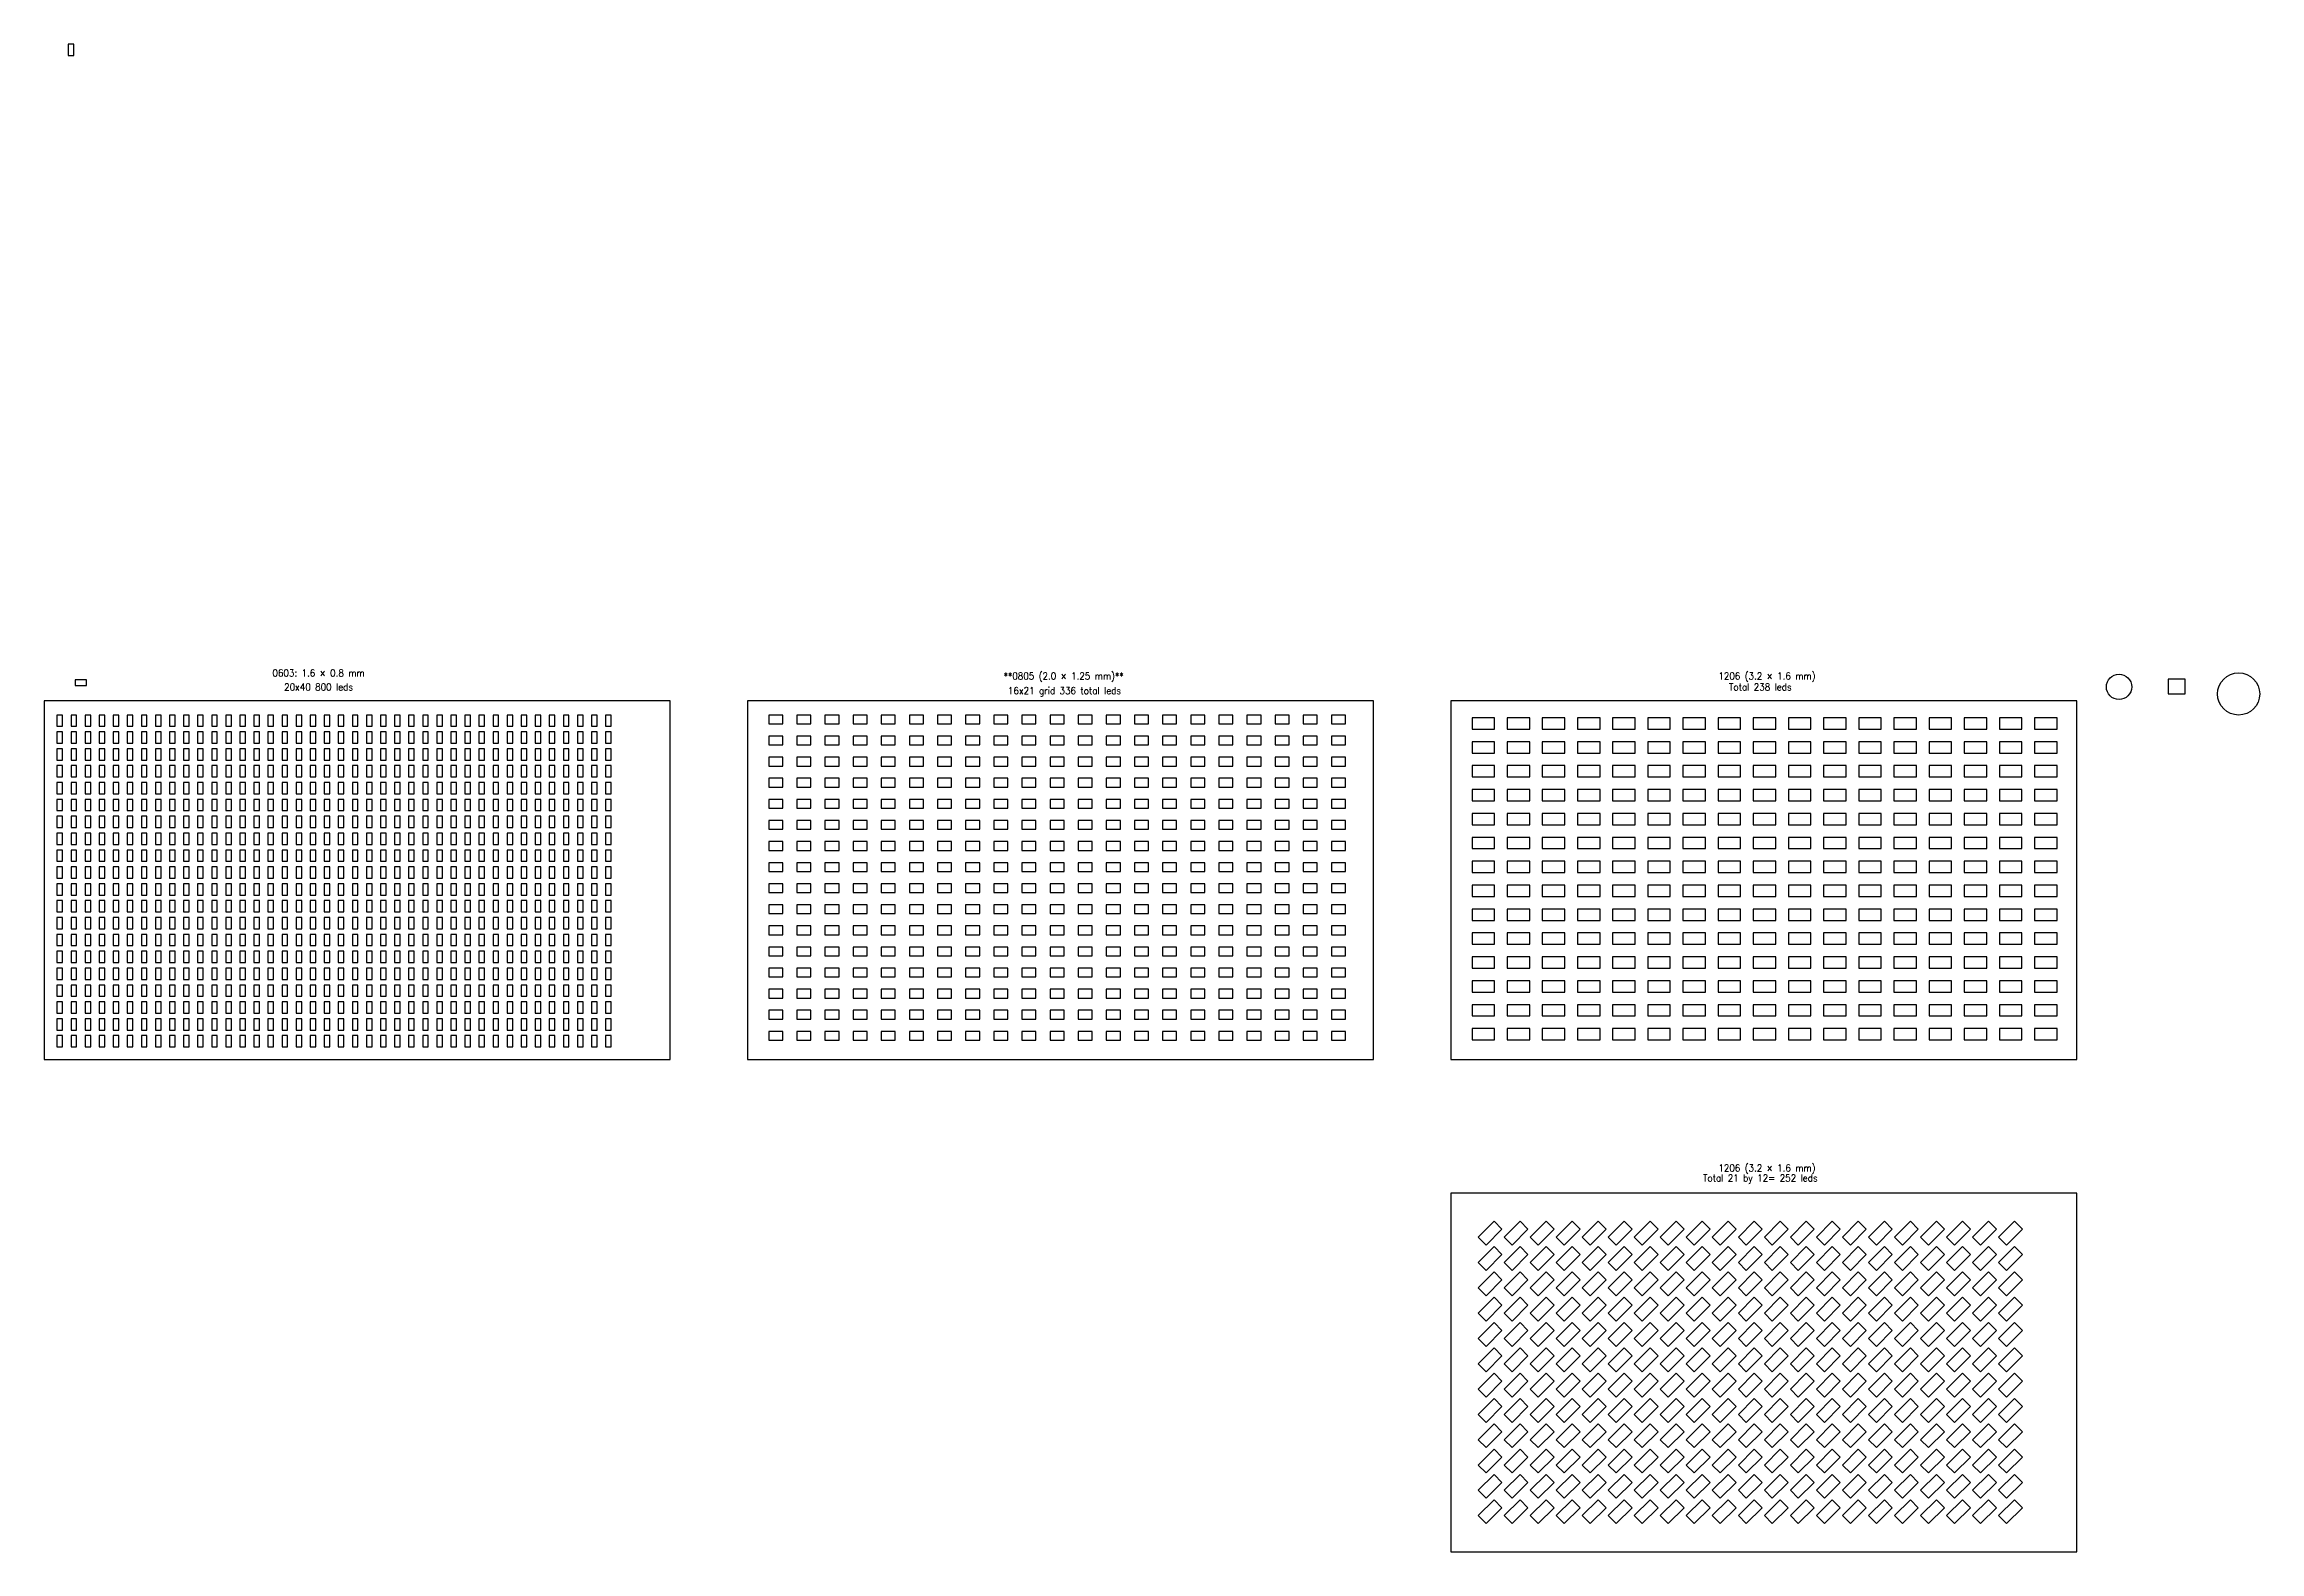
# Model space of a CAD drawing. Extents: x 0 to 315, y -70 to 144.
import ezdxf
from ezdxf.enums import TextEntityAlignment as Align

# ---------------------------------------------------------------- set-up
doc = ezdxf.new("R2010")
doc.units = 0
doc.layers.get('0').update_dxf_attribs({"linetype": 'CONTINUOUS', "lineweight": 25})
doc.styles.get("Standard").update_dxf_attribs({"font": 'standard'})

msp = doc.modelspace()

# ---------------------------------------------------------------- texts
for s, p in [('0603: 1.6 × 0.8 mm', (39, 55)), ('**0805 (2.0 × 1.25 mm)**', (144.94, 54.5)), ('1206 (3.2 × 1.6 mm)', (244.94, 54.5)), ('20x40 800 leds', (39, 53)), ('16x21 grid 336 total leds', (145.06, 52.33)), ('Total 238 leds', (244, 53)), ('1206 (3.2 × 1.6 mm)', (244.94, -15.5)), ('Total 21 by 12= 252 leds', (244, -17))]:
    msp.add_text(s, height=1).set_placement(p, align=Align.MIDDLE)

# ---------------------------------------------------------------- linework, layer by layer
for points in [[(4.2, 142.8), (4.2, 144.4), (3.4, 144.4), (3.4, 142.8)], [(4.4, 53.2), (6, 53.2), (6, 54), (4.4, 54)], [(302, 52), (304.4, 52), (304.4, 54.1), (302, 54.1)], [(0, 0), (89, 0), (89, 51), (0, 51)], [(100, 0), (189, 0), (189, 51), (100, 51)], [(200, 0), (289, 0), (289, 51), (200, 51)], [(2.6, 47.4), (2.6, 49), (1.8, 49), (1.8, 47.4)], [(4.6, 47.4), (4.6, 49), (3.8, 49), (3.8, 47.4)], [(6.6, 47.4), (6.6, 49), (5.8, 49), (5.8, 47.4)], [(8.6, 47.4), (8.6, 49), (7.8, 49), (7.8, 47.4)], [(10.6, 47.4), (10.6, 49), (9.8, 49), (9.8, 47.4)], [(12.6, 47.4), (12.6, 49), (11.8, 49), (11.8, 47.4)], [(14.6, 47.4), (14.6, 49), (13.8, 49), (13.8, 47.4)], [(16.6, 47.4), (16.6, 49), (15.8, 49), (15.8, 47.4)], [(18.6, 47.4), (18.6, 49), (17.8, 49), (17.8, 47.4)], [(20.6, 47.4), (20.6, 49), (19.8, 49), (19.8, 47.4)], [(22.6, 47.4), (22.6, 49), (21.8, 49), (21.8, 47.4)], [(24.6, 47.4), (24.6, 49), (23.8, 49), (23.8, 47.4)], [(26.6, 47.4), (26.6, 49), (25.8, 49), (25.8, 47.4)], [(28.6, 47.4), (28.6, 49), (27.8, 49), (27.8, 47.4)], [(30.6, 47.4), (30.6, 49), (29.8, 49), (29.8, 47.4)], [(32.6, 47.4), (32.6, 49), (31.8, 49), (31.8, 47.4)], [(34.6, 47.4), (34.6, 49), (33.8, 49), (33.8, 47.4)], [(36.6, 47.4), (36.6, 49), (35.8, 49), (35.8, 47.4)], [(38.6, 47.4), (38.6, 49), (37.8, 49), (37.8, 47.4)], [(40.6, 47.4), (40.6, 49), (39.8, 49), (39.8, 47.4)], [(42.6, 47.4), (42.6, 49), (41.8, 49), (41.8, 47.4)], [(44.6, 47.4), (44.6, 49), (43.8, 49), (43.8, 47.4)], [(46.6, 47.4), (46.6, 49), (45.8, 49), (45.8, 47.4)], [(48.6, 47.4), (48.6, 49), (47.8, 49), (47.8, 47.4)], [(50.6, 47.4), (50.6, 49), (49.8, 49), (49.8, 47.4)], [(52.6, 47.4), (52.6, 49), (51.8, 49), (51.8, 47.4)], [(54.6, 47.4), (54.6, 49), (53.8, 49), (53.8, 47.4)], [(56.6, 47.4), (56.6, 49), (55.8, 49), (55.8, 47.4)], [(58.6, 47.4), (58.6, 49), (57.8, 49), (57.8, 47.4)], [(60.6, 47.4), (60.6, 49), (59.8, 49), (59.8, 47.4)], [(62.6, 47.4), (62.6, 49), (61.8, 49), (61.8, 47.4)], [(64.6, 47.4), (64.6, 49), (63.8, 49), (63.8, 47.4)], [(66.6, 47.4), (66.6, 49), (65.8, 49), (65.8, 47.4)], [(68.6, 47.4), (68.6, 49), (67.8, 49), (67.8, 47.4)], [(70.6, 47.4), (70.6, 49), (69.8, 49), (69.8, 47.4)], [(72.6, 47.4), (72.6, 49), (71.8, 49), (71.8, 47.4)], [(74.6, 47.4), (74.6, 49), (73.8, 49), (73.8, 47.4)], [(76.6, 47.4), (76.6, 49), (75.8, 49), (75.8, 47.4)], [(78.6, 47.4), (78.6, 49), (77.8, 49), (77.8, 47.4)], [(80.6, 47.4), (80.6, 49), (79.8, 49), (79.8, 47.4)], [(103, 47.75), (105, 47.75), (105, 49), (103, 49)], [(107, 47.75), (109, 47.75), (109, 49), (107, 49)], [(111, 47.75), (113, 47.75), (113, 49), (111, 49)], [(115, 47.75), (117, 47.75), (117, 49), (115, 49)], [(119, 47.75), (121, 47.75), (121, 49), (119, 49)], [(123, 47.75), (125, 47.75), (125, 49), (123, 49)], [(127, 47.75), (129, 47.75), (129, 49), (127, 49)], [(131, 47.75), (133, 47.75), (133, 49), (131, 49)], [(135, 47.75), (137, 47.75), (137, 49), (135, 49)], [(139, 47.75), (141, 47.75), (141, 49), (139, 49)], [(143, 47.75), (145, 47.75), (145, 49), (143, 49)], [(147, 47.75), (149, 47.75), (149, 49), (147, 49)], [(151, 47.75), (153, 47.75), (153, 49), (151, 49)], [(155, 47.75), (157, 47.75), (157, 49), (155, 49)], [(159, 47.75), (161, 47.75), (161, 49), (159, 49)], [(163, 47.75), (165, 47.75), (165, 49), (163, 49)], [(167, 47.75), (169, 47.75), (169, 49), (167, 49)], [(171, 47.75), (173, 47.75), (173, 49), (171, 49)], [(175, 47.75), (177, 47.75), (177, 49), (175, 49)], [(179, 47.75), (181, 47.75), (181, 49), (179, 49)], [(183, 47.75), (185, 47.75), (185, 49), (183, 49)], [(203, 47), (206.2, 47), (206.2, 48.6), (203, 48.6)], [(208, 47), (211.2, 47), (211.2, 48.6), (208, 48.6)], [(213, 47), (216.2, 47), (216.2, 48.6), (213, 48.6)], [(218, 47), (221.2, 47), (221.2, 48.6), (218, 48.6)], [(223, 47), (226.2, 47), (226.2, 48.6), (223, 48.6)], [(228, 47), (231.2, 47), (231.2, 48.6), (228, 48.6)], [(233, 47), (236.2, 47), (236.2, 48.6), (233, 48.6)], [(238, 47), (241.2, 47), (241.2, 48.6), (238, 48.6)], [(243, 47), (246.2, 47), (246.2, 48.6), (243, 48.6)], [(248, 47), (251.2, 47), (251.2, 48.6), (248, 48.6)], [(253, 47), (256.2, 47), (256.2, 48.6), (253, 48.6)], [(258, 47), (261.2, 47), (261.2, 48.6), (258, 48.6)], [(263, 47), (266.2, 47), (266.2, 48.6), (263, 48.6)], [(268, 47), (271.2, 47), (271.2, 48.6), (268, 48.6)], [(273, 47), (276.2, 47), (276.2, 48.6), (273, 48.6)], [(278, 47), (281.2, 47), (281.2, 48.6), (278, 48.6)], [(283, 47), (286.2, 47), (286.2, 48.6), (283, 48.6)], [(2.6, 45), (2.6, 46.6), (1.8, 46.6), (1.8, 45)], [(2.6, 42.6), (2.6, 44.2), (1.8, 44.2), (1.8, 42.6)], [(4.6, 45), (4.6, 46.6), (3.8, 46.6), (3.8, 45)], [(4.6, 42.6), (4.6, 44.2), (3.8, 44.2), (3.8, 42.6)], [(6.6, 45), (6.6, 46.6), (5.8, 46.6), (5.8, 45)], [(6.6, 42.6), (6.6, 44.2), (5.8, 44.2), (5.8, 42.6)], [(8.6, 45), (8.6, 46.6), (7.8, 46.6), (7.8, 45)], [(8.6, 42.6), (8.6, 44.2), (7.8, 44.2), (7.8, 42.6)], [(10.6, 45), (10.6, 46.6), (9.8, 46.6), (9.8, 45)], [(10.6, 42.6), (10.6, 44.2), (9.8, 44.2), (9.8, 42.6)], [(12.6, 45), (12.6, 46.6), (11.8, 46.6), (11.8, 45)], [(12.6, 42.6), (12.6, 44.2), (11.8, 44.2), (11.8, 42.6)], [(14.6, 45), (14.6, 46.6), (13.8, 46.6), (13.8, 45)], [(14.6, 42.6), (14.6, 44.2), (13.8, 44.2), (13.8, 42.6)], [(16.6, 45), (16.6, 46.6), (15.8, 46.6), (15.8, 45)], [(16.6, 42.6), (16.6, 44.2), (15.8, 44.2), (15.8, 42.6)], [(18.6, 45), (18.6, 46.6), (17.8, 46.6), (17.8, 45)], [(18.6, 42.6), (18.6, 44.2), (17.8, 44.2), (17.8, 42.6)], [(20.6, 45), (20.6, 46.6), (19.8, 46.6), (19.8, 45)], [(20.6, 42.6), (20.6, 44.2), (19.8, 44.2), (19.8, 42.6)], [(22.6, 45), (22.6, 46.6), (21.8, 46.6), (21.8, 45)], [(22.6, 42.6), (22.6, 44.2), (21.8, 44.2), (21.8, 42.6)], [(24.6, 45), (24.6, 46.6), (23.8, 46.6), (23.8, 45)], [(24.6, 42.6), (24.6, 44.2), (23.8, 44.2), (23.8, 42.6)], [(26.6, 45), (26.6, 46.6), (25.8, 46.6), (25.8, 45)], [(26.6, 42.6), (26.6, 44.2), (25.8, 44.2), (25.8, 42.6)], [(28.6, 45), (28.6, 46.6), (27.8, 46.6), (27.8, 45)], [(28.6, 42.6), (28.6, 44.2), (27.8, 44.2), (27.8, 42.6)], [(30.6, 45), (30.6, 46.6), (29.8, 46.6), (29.8, 45)], [(30.6, 42.6), (30.6, 44.2), (29.8, 44.2), (29.8, 42.6)], [(32.6, 45), (32.6, 46.6), (31.8, 46.6), (31.8, 45)], [(32.6, 42.6), (32.6, 44.2), (31.8, 44.2), (31.8, 42.6)], [(34.6, 45), (34.6, 46.6), (33.8, 46.6), (33.8, 45)], [(34.6, 42.6), (34.6, 44.2), (33.8, 44.2), (33.8, 42.6)], [(36.6, 45), (36.6, 46.6), (35.8, 46.6), (35.8, 45)], [(36.6, 42.6), (36.6, 44.2), (35.8, 44.2), (35.8, 42.6)], [(38.6, 45), (38.6, 46.6), (37.8, 46.6), (37.8, 45)], [(38.6, 42.6), (38.6, 44.2), (37.8, 44.2), (37.8, 42.6)], [(40.6, 45), (40.6, 46.6), (39.8, 46.6), (39.8, 45)], [(40.6, 42.6), (40.6, 44.2), (39.8, 44.2), (39.8, 42.6)], [(42.6, 45), (42.6, 46.6), (41.8, 46.6), (41.8, 45)], [(42.6, 42.6), (42.6, 44.2), (41.8, 44.2), (41.8, 42.6)], [(44.6, 45), (44.6, 46.6), (43.8, 46.6), (43.8, 45)], [(44.6, 42.6), (44.6, 44.2), (43.8, 44.2), (43.8, 42.6)], [(46.6, 45), (46.6, 46.6), (45.8, 46.6), (45.8, 45)], [(46.6, 42.6), (46.6, 44.2), (45.8, 44.2), (45.8, 42.6)], [(48.6, 45), (48.6, 46.6), (47.8, 46.6), (47.8, 45)], [(48.6, 42.6), (48.6, 44.2), (47.8, 44.2), (47.8, 42.6)], [(50.6, 45), (50.6, 46.6), (49.8, 46.6), (49.8, 45)], [(50.6, 42.6), (50.6, 44.2), (49.8, 44.2), (49.8, 42.6)], [(52.6, 45), (52.6, 46.6), (51.8, 46.6), (51.8, 45)], [(52.6, 42.6), (52.6, 44.2), (51.8, 44.2), (51.8, 42.6)], [(54.6, 45), (54.6, 46.6), (53.8, 46.6), (53.8, 45)], [(54.6, 42.6), (54.6, 44.2), (53.8, 44.2), (53.8, 42.6)], [(56.6, 45), (56.6, 46.6), (55.8, 46.6), (55.8, 45)], [(56.6, 42.6), (56.6, 44.2), (55.8, 44.2), (55.8, 42.6)], [(58.6, 45), (58.6, 46.6), (57.8, 46.6), (57.8, 45)], [(58.6, 42.6), (58.6, 44.2), (57.8, 44.2), (57.8, 42.6)], [(60.6, 45), (60.6, 46.6), (59.8, 46.6), (59.8, 45)], [(60.6, 42.6), (60.6, 44.2), (59.8, 44.2), (59.8, 42.6)], [(62.6, 45), (62.6, 46.6), (61.8, 46.6), (61.8, 45)], [(62.6, 42.6), (62.6, 44.2), (61.8, 44.2), (61.8, 42.6)], [(64.6, 45), (64.6, 46.6), (63.8, 46.6), (63.8, 45)], [(64.6, 42.6), (64.6, 44.2), (63.8, 44.2), (63.8, 42.6)], [(66.6, 45), (66.6, 46.6), (65.8, 46.6), (65.8, 45)], [(66.6, 42.6), (66.6, 44.2), (65.8, 44.2), (65.8, 42.6)], [(68.6, 45), (68.6, 46.6), (67.8, 46.6), (67.8, 45)], [(68.6, 42.6), (68.6, 44.2), (67.8, 44.2), (67.8, 42.6)], [(70.6, 45), (70.6, 46.6), (69.8, 46.6), (69.8, 45)], [(70.6, 42.6), (70.6, 44.2), (69.8, 44.2), (69.8, 42.6)], [(72.6, 45), (72.6, 46.6), (71.8, 46.6), (71.8, 45)], [(72.6, 42.6), (72.6, 44.2), (71.8, 44.2), (71.8, 42.6)], [(74.6, 45), (74.6, 46.6), (73.8, 46.6), (73.8, 45)], [(74.6, 42.6), (74.6, 44.2), (73.8, 44.2), (73.8, 42.6)], [(76.6, 45), (76.6, 46.6), (75.8, 46.6), (75.8, 45)], [(76.6, 42.6), (76.6, 44.2), (75.8, 44.2), (75.8, 42.6)], [(78.6, 45), (78.6, 46.6), (77.8, 46.6), (77.8, 45)], [(78.6, 42.6), (78.6, 44.2), (77.8, 44.2), (77.8, 42.6)], [(80.6, 45), (80.6, 46.6), (79.8, 46.6), (79.8, 45)], [(80.6, 42.6), (80.6, 44.2), (79.8, 44.2), (79.8, 42.6)], [(103, 44.75), (105, 44.75), (105, 46), (103, 46)], [(107, 44.75), (109, 44.75), (109, 46), (107, 46)], [(111, 44.75), (113, 44.75), (113, 46), (111, 46)], [(115, 44.75), (117, 44.75), (117, 46), (115, 46)], [(119, 44.75), (121, 44.75), (121, 46), (119, 46)], [(123, 44.75), (125, 44.75), (125, 46), (123, 46)], [(127, 44.75), (129, 44.75), (129, 46), (127, 46)], [(131, 44.75), (133, 44.75), (133, 46), (131, 46)], [(135, 44.75), (137, 44.75), (137, 46), (135, 46)], [(139, 44.75), (141, 44.75), (141, 46), (139, 46)], [(143, 44.75), (145, 44.75), (145, 46), (143, 46)], [(147, 44.75), (149, 44.75), (149, 46), (147, 46)], [(151, 44.75), (153, 44.75), (153, 46), (151, 46)], [(155, 44.75), (157, 44.75), (157, 46), (155, 46)], [(159, 44.75), (161, 44.75), (161, 46), (159, 46)], [(163, 44.75), (165, 44.75), (165, 46), (163, 46)], [(167, 44.75), (169, 44.75), (169, 46), (167, 46)], [(171, 44.75), (173, 44.75), (173, 46), (171, 46)], [(175, 44.75), (177, 44.75), (177, 46), (175, 46)], [(179, 44.75), (181, 44.75), (181, 46), (179, 46)], [(183, 44.75), (185, 44.75), (185, 46), (183, 46)], [(203, 43.6), (206.2, 43.6), (206.2, 45.2), (203, 45.2)], [(208, 43.6), (211.2, 43.6), (211.2, 45.2), (208, 45.2)], [(213, 43.6), (216.2, 43.6), (216.2, 45.2), (213, 45.2)], [(218, 43.6), (221.2, 43.6), (221.2, 45.2), (218, 45.2)], [(223, 43.6), (226.2, 43.6), (226.2, 45.2), (223, 45.2)], [(228, 43.6), (231.2, 43.6), (231.2, 45.2), (228, 45.2)], [(233, 43.6), (236.2, 43.6), (236.2, 45.2), (233, 45.2)], [(238, 43.6), (241.2, 43.6), (241.2, 45.2), (238, 45.2)], [(243, 43.6), (246.2, 43.6), (246.2, 45.2), (243, 45.2)], [(248, 43.6), (251.2, 43.6), (251.2, 45.2), (248, 45.2)], [(253, 43.6), (256.2, 43.6), (256.2, 45.2), (253, 45.2)], [(258, 43.6), (261.2, 43.6), (261.2, 45.2), (258, 45.2)], [(263, 43.6), (266.2, 43.6), (266.2, 45.2), (263, 45.2)], [(268, 43.6), (271.2, 43.6), (271.2, 45.2), (268, 45.2)], [(273, 43.6), (276.2, 43.6), (276.2, 45.2), (273, 45.2)], [(278, 43.6), (281.2, 43.6), (281.2, 45.2), (278, 45.2)], [(283, 43.6), (286.2, 43.6), (286.2, 45.2), (283, 45.2)], [(2.6, 40.2), (2.6, 41.8), (1.8, 41.8), (1.8, 40.2)], [(4.6, 40.2), (4.6, 41.8), (3.8, 41.8), (3.8, 40.2)], [(6.6, 40.2), (6.6, 41.8), (5.8, 41.8), (5.8, 40.2)], [(8.6, 40.2), (8.6, 41.8), (7.8, 41.8), (7.8, 40.2)], [(10.6, 40.2), (10.6, 41.8), (9.8, 41.8), (9.8, 40.2)], [(12.6, 40.2), (12.6, 41.8), (11.8, 41.8), (11.8, 40.2)], [(14.6, 40.2), (14.6, 41.8), (13.8, 41.8), (13.8, 40.2)], [(16.6, 40.2), (16.6, 41.8), (15.8, 41.8), (15.8, 40.2)], [(18.6, 40.2), (18.6, 41.8), (17.8, 41.8), (17.8, 40.2)], [(20.6, 40.2), (20.6, 41.8), (19.8, 41.8), (19.8, 40.2)], [(22.6, 40.2), (22.6, 41.8), (21.8, 41.8), (21.8, 40.2)], [(24.6, 40.2), (24.6, 41.8), (23.8, 41.8), (23.8, 40.2)], [(26.6, 40.2), (26.6, 41.8), (25.8, 41.8), (25.8, 40.2)], [(28.6, 40.2), (28.6, 41.8), (27.8, 41.8), (27.8, 40.2)], [(30.6, 40.2), (30.6, 41.8), (29.8, 41.8), (29.8, 40.2)], [(32.6, 40.2), (32.6, 41.8), (31.8, 41.8), (31.8, 40.2)], [(34.6, 40.2), (34.6, 41.8), (33.8, 41.8), (33.8, 40.2)], [(36.6, 40.2), (36.6, 41.8), (35.8, 41.8), (35.8, 40.2)], [(38.6, 40.2), (38.6, 41.8), (37.8, 41.8), (37.8, 40.2)], [(40.6, 40.2), (40.6, 41.8), (39.8, 41.8), (39.8, 40.2)], [(42.6, 40.2), (42.6, 41.8), (41.8, 41.8), (41.8, 40.2)], [(44.6, 40.2), (44.6, 41.8), (43.8, 41.8), (43.8, 40.2)], [(46.6, 40.2), (46.6, 41.8), (45.8, 41.8), (45.8, 40.2)], [(48.6, 40.2), (48.6, 41.8), (47.8, 41.8), (47.8, 40.2)], [(50.6, 40.2), (50.6, 41.8), (49.8, 41.8), (49.8, 40.2)], [(52.6, 40.2), (52.6, 41.8), (51.8, 41.8), (51.8, 40.2)], [(54.6, 40.2), (54.6, 41.8), (53.8, 41.8), (53.8, 40.2)], [(56.6, 40.2), (56.6, 41.8), (55.8, 41.8), (55.8, 40.2)], [(58.6, 40.2), (58.6, 41.8), (57.8, 41.8), (57.8, 40.2)], [(60.6, 40.2), (60.6, 41.8), (59.8, 41.8), (59.8, 40.2)], [(62.6, 40.2), (62.6, 41.8), (61.8, 41.8), (61.8, 40.2)], [(64.6, 40.2), (64.6, 41.8), (63.8, 41.8), (63.8, 40.2)], [(66.6, 40.2), (66.6, 41.8), (65.8, 41.8), (65.8, 40.2)], [(68.6, 40.2), (68.6, 41.8), (67.8, 41.8), (67.8, 40.2)], [(70.6, 40.2), (70.6, 41.8), (69.8, 41.8), (69.8, 40.2)], [(72.6, 40.2), (72.6, 41.8), (71.8, 41.8), (71.8, 40.2)], [(74.6, 40.2), (74.6, 41.8), (73.8, 41.8), (73.8, 40.2)], [(76.6, 40.2), (76.6, 41.8), (75.8, 41.8), (75.8, 40.2)], [(78.6, 40.2), (78.6, 41.8), (77.8, 41.8), (77.8, 40.2)], [(80.6, 40.2), (80.6, 41.8), (79.8, 41.8), (79.8, 40.2)], [(103, 41.75), (105, 41.75), (105, 43), (103, 43)], [(107, 41.75), (109, 41.75), (109, 43), (107, 43)], [(111, 41.75), (113, 41.75), (113, 43), (111, 43)], [(115, 41.75), (117, 41.75), (117, 43), (115, 43)], [(119, 41.75), (121, 41.75), (121, 43), (119, 43)], [(123, 41.75), (125, 41.75), (125, 43), (123, 43)], [(127, 41.75), (129, 41.75), (129, 43), (127, 43)], [(131, 41.75), (133, 41.75), (133, 43), (131, 43)], [(135, 41.75), (137, 41.75), (137, 43), (135, 43)], [(139, 41.75), (141, 41.75), (141, 43), (139, 43)], [(143, 41.75), (145, 41.75), (145, 43), (143, 43)], [(147, 41.75), (149, 41.75), (149, 43), (147, 43)], [(151, 41.75), (153, 41.75), (153, 43), (151, 43)], [(155, 41.75), (157, 41.75), (157, 43), (155, 43)], [(159, 41.75), (161, 41.75), (161, 43), (159, 43)], [(163, 41.75), (165, 41.75), (165, 43), (163, 43)], [(167, 41.75), (169, 41.75), (169, 43), (167, 43)], [(171, 41.75), (173, 41.75), (173, 43), (171, 43)], [(175, 41.75), (177, 41.75), (177, 43), (175, 43)], [(179, 41.75), (181, 41.75), (181, 43), (179, 43)], [(183, 41.75), (185, 41.75), (185, 43), (183, 43)], [(203, 40.2), (206.2, 40.2), (206.2, 41.8), (203, 41.8)], [(208, 40.2), (211.2, 40.2), (211.2, 41.8), (208, 41.8)], [(213, 40.2), (216.2, 40.2), (216.2, 41.8), (213, 41.8)], [(218, 40.2), (221.2, 40.2), (221.2, 41.8), (218, 41.8)], [(223, 40.2), (226.2, 40.2), (226.2, 41.8), (223, 41.8)], [(228, 40.2), (231.2, 40.2), (231.2, 41.8), (228, 41.8)], [(233, 40.2), (236.2, 40.2), (236.2, 41.8), (233, 41.8)], [(238, 40.2), (241.2, 40.2), (241.2, 41.8), (238, 41.8)], [(243, 40.2), (246.2, 40.2), (246.2, 41.8), (243, 41.8)], [(248, 40.2), (251.2, 40.2), (251.2, 41.8), (248, 41.8)], [(253, 40.2), (256.2, 40.2), (256.2, 41.8), (253, 41.8)], [(258, 40.2), (261.2, 40.2), (261.2, 41.8), (258, 41.8)], [(263, 40.2), (266.2, 40.2), (266.2, 41.8), (263, 41.8)], [(268, 40.2), (271.2, 40.2), (271.2, 41.8), (268, 41.8)], [(273, 40.2), (276.2, 40.2), (276.2, 41.8), (273, 41.8)], [(278, 40.2), (281.2, 40.2), (281.2, 41.8), (278, 41.8)], [(283, 40.2), (286.2, 40.2), (286.2, 41.8), (283, 41.8)], [(2.6, 37.8), (2.6, 39.4), (1.8, 39.4), (1.8, 37.8)], [(4.6, 37.8), (4.6, 39.4), (3.8, 39.4), (3.8, 37.8)], [(6.6, 37.8), (6.6, 39.4), (5.8, 39.4), (5.8, 37.8)], [(8.6, 37.8), (8.6, 39.4), (7.8, 39.4), (7.8, 37.8)], [(10.6, 37.8), (10.6, 39.4), (9.8, 39.4), (9.8, 37.8)], [(12.6, 37.8), (12.6, 39.4), (11.8, 39.4), (11.8, 37.8)], [(14.6, 37.8), (14.6, 39.4), (13.8, 39.4), (13.8, 37.8)], [(16.6, 37.8), (16.6, 39.4), (15.8, 39.4), (15.8, 37.8)], [(18.6, 37.8), (18.6, 39.4), (17.8, 39.4), (17.8, 37.8)], [(20.6, 37.8), (20.6, 39.4), (19.8, 39.4), (19.8, 37.8)], [(22.6, 37.8), (22.6, 39.4), (21.8, 39.4), (21.8, 37.8)], [(24.6, 37.8), (24.6, 39.4), (23.8, 39.4), (23.8, 37.8)], [(26.6, 37.8), (26.6, 39.4), (25.8, 39.4), (25.8, 37.8)], [(28.6, 37.8), (28.6, 39.4), (27.8, 39.4), (27.8, 37.8)], [(30.6, 37.8), (30.6, 39.4), (29.8, 39.4), (29.8, 37.8)], [(32.6, 37.8), (32.6, 39.4), (31.8, 39.4), (31.8, 37.8)], [(34.6, 37.8), (34.6, 39.4), (33.8, 39.4), (33.8, 37.8)], [(36.6, 37.8), (36.6, 39.4), (35.8, 39.4), (35.8, 37.8)], [(38.6, 37.8), (38.6, 39.4), (37.8, 39.4), (37.8, 37.8)], [(40.6, 37.8), (40.6, 39.4), (39.8, 39.4), (39.8, 37.8)], [(42.6, 37.8), (42.6, 39.4), (41.8, 39.4), (41.8, 37.8)], [(44.6, 37.8), (44.6, 39.4), (43.8, 39.4), (43.8, 37.8)], [(46.6, 37.8), (46.6, 39.4), (45.8, 39.4), (45.8, 37.8)], [(48.6, 37.8), (48.6, 39.4), (47.8, 39.4), (47.8, 37.8)], [(50.6, 37.8), (50.6, 39.4), (49.8, 39.4), (49.8, 37.8)], [(52.6, 37.8), (52.6, 39.4), (51.8, 39.4), (51.8, 37.8)], [(54.6, 37.8), (54.6, 39.4), (53.8, 39.4), (53.8, 37.8)], [(56.6, 37.8), (56.6, 39.4), (55.8, 39.4), (55.8, 37.8)], [(58.6, 37.8), (58.6, 39.4), (57.8, 39.4), (57.8, 37.8)], [(60.6, 37.8), (60.6, 39.4), (59.8, 39.4), (59.8, 37.8)], [(62.6, 37.8), (62.6, 39.4), (61.8, 39.4), (61.8, 37.8)], [(64.6, 37.8), (64.6, 39.4), (63.8, 39.4), (63.8, 37.8)], [(66.6, 37.8), (66.6, 39.4), (65.8, 39.4), (65.8, 37.8)], [(68.6, 37.8), (68.6, 39.4), (67.8, 39.4), (67.8, 37.8)], [(70.6, 37.8), (70.6, 39.4), (69.8, 39.4), (69.8, 37.8)], [(72.6, 37.8), (72.6, 39.4), (71.8, 39.4), (71.8, 37.8)], [(74.6, 37.8), (74.6, 39.4), (73.8, 39.4), (73.8, 37.8)], [(76.6, 37.8), (76.6, 39.4), (75.8, 39.4), (75.8, 37.8)], [(78.6, 37.8), (78.6, 39.4), (77.8, 39.4), (77.8, 37.8)], [(80.6, 37.8), (80.6, 39.4), (79.8, 39.4), (79.8, 37.8)], [(103, 38.75), (105, 38.75), (105, 40), (103, 40)], [(107, 38.75), (109, 38.75), (109, 40), (107, 40)], [(111, 38.75), (113, 38.75), (113, 40), (111, 40)], [(115, 38.75), (117, 38.75), (117, 40), (115, 40)], [(119, 38.75), (121, 38.75), (121, 40), (119, 40)], [(123, 38.75), (125, 38.75), (125, 40), (123, 40)], [(127, 38.75), (129, 38.75), (129, 40), (127, 40)], [(131, 38.75), (133, 38.75), (133, 40), (131, 40)], [(135, 38.75), (137, 38.75), (137, 40), (135, 40)], [(139, 38.75), (141, 38.75), (141, 40), (139, 40)], [(143, 38.75), (145, 38.75), (145, 40), (143, 40)], [(147, 38.75), (149, 38.75), (149, 40), (147, 40)], [(151, 38.75), (153, 38.75), (153, 40), (151, 40)], [(155, 38.75), (157, 38.75), (157, 40), (155, 40)], [(159, 38.75), (161, 38.75), (161, 40), (159, 40)], [(163, 38.75), (165, 38.75), (165, 40), (163, 40)], [(167, 38.75), (169, 38.75), (169, 40), (167, 40)], [(171, 38.75), (173, 38.75), (173, 40), (171, 40)], [(175, 38.75), (177, 38.75), (177, 40), (175, 40)], [(179, 38.75), (181, 38.75), (181, 40), (179, 40)], [(183, 38.75), (185, 38.75), (185, 40), (183, 40)], [(203, 36.8), (206.2, 36.8), (206.2, 38.4), (203, 38.4)], [(208, 36.8), (211.2, 36.8), (211.2, 38.4), (208, 38.4)], [(213, 36.8), (216.2, 36.8), (216.2, 38.4), (213, 38.4)], [(218, 36.8), (221.2, 36.8), (221.2, 38.4), (218, 38.4)], [(223, 36.8), (226.2, 36.8), (226.2, 38.4), (223, 38.4)], [(228, 36.8), (231.2, 36.8), (231.2, 38.4), (228, 38.4)], [(233, 36.8), (236.2, 36.8), (236.2, 38.4), (233, 38.4)], [(238, 36.8), (241.2, 36.8), (241.2, 38.4), (238, 38.4)], [(243, 36.8), (246.2, 36.8), (246.2, 38.4), (243, 38.4)], [(248, 36.8), (251.2, 36.8), (251.2, 38.4), (248, 38.4)], [(253, 36.8), (256.2, 36.8), (256.2, 38.4), (253, 38.4)], [(258, 36.8), (261.2, 36.8), (261.2, 38.4), (258, 38.4)], [(263, 36.8), (266.2, 36.8), (266.2, 38.4), (263, 38.4)], [(268, 36.8), (271.2, 36.8), (271.2, 38.4), (268, 38.4)], [(273, 36.8), (276.2, 36.8), (276.2, 38.4), (273, 38.4)], [(278, 36.8), (281.2, 36.8), (281.2, 38.4), (278, 38.4)], [(283, 36.8), (286.2, 36.8), (286.2, 38.4), (283, 38.4)], [(2.6, 35.4), (2.6, 37), (1.8, 37), (1.8, 35.4)], [(4.6, 35.4), (4.6, 37), (3.8, 37), (3.8, 35.4)], [(6.6, 35.4), (6.6, 37), (5.8, 37), (5.8, 35.4)], [(8.6, 35.4), (8.6, 37), (7.8, 37), (7.8, 35.4)], [(10.6, 35.4), (10.6, 37), (9.8, 37), (9.8, 35.4)], [(12.6, 35.4), (12.6, 37), (11.8, 37), (11.8, 35.4)], [(14.6, 35.4), (14.6, 37), (13.8, 37), (13.8, 35.4)], [(16.6, 35.4), (16.6, 37), (15.8, 37), (15.8, 35.4)], [(18.6, 35.4), (18.6, 37), (17.8, 37), (17.8, 35.4)], [(20.6, 35.4), (20.6, 37), (19.8, 37), (19.8, 35.4)], [(22.6, 35.4), (22.6, 37), (21.8, 37), (21.8, 35.4)], [(24.6, 35.4), (24.6, 37), (23.8, 37), (23.8, 35.4)], [(26.6, 35.4), (26.6, 37), (25.8, 37), (25.8, 35.4)], [(28.6, 35.4), (28.6, 37), (27.8, 37), (27.8, 35.4)], [(30.6, 35.4), (30.6, 37), (29.8, 37), (29.8, 35.4)], [(32.6, 35.4), (32.6, 37), (31.8, 37), (31.8, 35.4)], [(34.6, 35.4), (34.6, 37), (33.8, 37), (33.8, 35.4)], [(36.6, 35.4), (36.6, 37), (35.8, 37), (35.8, 35.4)], [(38.6, 35.4), (38.6, 37), (37.8, 37), (37.8, 35.4)], [(40.6, 35.4), (40.6, 37), (39.8, 37), (39.8, 35.4)], [(42.6, 35.4), (42.6, 37), (41.8, 37), (41.8, 35.4)], [(44.6, 35.4), (44.6, 37), (43.8, 37), (43.8, 35.4)], [(46.6, 35.4), (46.6, 37), (45.8, 37), (45.8, 35.4)], [(48.6, 35.4), (48.6, 37), (47.8, 37), (47.8, 35.4)], [(50.6, 35.4), (50.6, 37), (49.8, 37), (49.8, 35.4)], [(52.6, 35.4), (52.6, 37), (51.8, 37), (51.8, 35.4)], [(54.6, 35.4), (54.6, 37), (53.8, 37), (53.8, 35.4)], [(56.6, 35.4), (56.6, 37), (55.8, 37), (55.8, 35.4)], [(58.6, 35.4), (58.6, 37), (57.8, 37), (57.8, 35.4)], [(60.6, 35.4), (60.6, 37), (59.8, 37), (59.8, 35.4)], [(62.6, 35.4), (62.6, 37), (61.8, 37), (61.8, 35.4)], [(64.6, 35.4), (64.6, 37), (63.8, 37), (63.8, 35.4)], [(66.6, 35.4), (66.6, 37), (65.8, 37), (65.8, 35.4)], [(68.6, 35.4), (68.6, 37), (67.8, 37), (67.8, 35.4)], [(70.6, 35.4), (70.6, 37), (69.8, 37), (69.8, 35.4)], [(72.6, 35.4), (72.6, 37), (71.8, 37), (71.8, 35.4)], [(74.6, 35.4), (74.6, 37), (73.8, 37), (73.8, 35.4)], [(76.6, 35.4), (76.6, 37), (75.8, 37), (75.8, 35.4)], [(78.6, 35.4), (78.6, 37), (77.8, 37), (77.8, 35.4)], [(80.6, 35.4), (80.6, 37), (79.8, 37), (79.8, 35.4)], [(103, 35.75), (105, 35.75), (105, 37), (103, 37)], [(107, 35.75), (109, 35.75), (109, 37), (107, 37)], [(111, 35.75), (113, 35.75), (113, 37), (111, 37)], [(115, 35.75), (117, 35.75), (117, 37), (115, 37)], [(119, 35.75), (121, 35.75), (121, 37), (119, 37)], [(123, 35.75), (125, 35.75), (125, 37), (123, 37)], [(127, 35.75), (129, 35.75), (129, 37), (127, 37)], [(131, 35.75), (133, 35.75), (133, 37), (131, 37)], [(135, 35.75), (137, 35.75), (137, 37), (135, 37)], [(139, 35.75), (141, 35.75), (141, 37), (139, 37)], [(143, 35.75), (145, 35.75), (145, 37), (143, 37)], [(147, 35.75), (149, 35.75), (149, 37), (147, 37)], [(151, 35.75), (153, 35.75), (153, 37), (151, 37)], [(155, 35.75), (157, 35.75), (157, 37), (155, 37)], [(159, 35.75), (161, 35.75), (161, 37), (159, 37)], [(163, 35.75), (165, 35.75), (165, 37), (163, 37)], [(167, 35.75), (169, 35.75), (169, 37), (167, 37)], [(171, 35.75), (173, 35.75), (173, 37), (171, 37)], [(175, 35.75), (177, 35.75), (177, 37), (175, 37)], [(179, 35.75), (181, 35.75), (181, 37), (179, 37)], [(183, 35.75), (185, 35.75), (185, 37), (183, 37)], [(203, 33.4), (206.2, 33.4), (206.2, 35), (203, 35)], [(208, 33.4), (211.2, 33.4), (211.2, 35), (208, 35)], [(213, 33.4), (216.2, 33.4), (216.2, 35), (213, 35)], [(218, 33.4), (221.2, 33.4), (221.2, 35), (218, 35)], [(223, 33.4), (226.2, 33.4), (226.2, 35), (223, 35)], [(228, 33.4), (231.2, 33.4), (231.2, 35), (228, 35)], [(233, 33.4), (236.2, 33.4), (236.2, 35), (233, 35)], [(238, 33.4), (241.2, 33.4), (241.2, 35), (238, 35)], [(243, 33.4), (246.2, 33.4), (246.2, 35), (243, 35)], [(248, 33.4), (251.2, 33.4), (251.2, 35), (248, 35)], [(253, 33.4), (256.2, 33.4), (256.2, 35), (253, 35)], [(258, 33.4), (261.2, 33.4), (261.2, 35), (258, 35)], [(263, 33.4), (266.2, 33.4), (266.2, 35), (263, 35)], [(268, 33.4), (271.2, 33.4), (271.2, 35), (268, 35)], [(273, 33.4), (276.2, 33.4), (276.2, 35), (273, 35)], [(278, 33.4), (281.2, 33.4), (281.2, 35), (278, 35)], [(283, 33.4), (286.2, 33.4), (286.2, 35), (283, 35)], [(2.6, 33), (2.6, 34.6), (1.8, 34.6), (1.8, 33)], [(2.6, 30.6), (2.6, 32.2), (1.8, 32.2), (1.8, 30.6)], [(4.6, 33), (4.6, 34.6), (3.8, 34.6), (3.8, 33)], [(4.6, 30.6), (4.6, 32.2), (3.8, 32.2), (3.8, 30.6)], [(6.6, 33), (6.6, 34.6), (5.8, 34.6), (5.8, 33)], [(6.6, 30.6), (6.6, 32.2), (5.8, 32.2), (5.8, 30.6)], [(8.6, 33), (8.6, 34.6), (7.8, 34.6), (7.8, 33)], [(8.6, 30.6), (8.6, 32.2), (7.8, 32.2), (7.8, 30.6)], [(10.6, 33), (10.6, 34.6), (9.8, 34.6), (9.8, 33)], [(10.6, 30.6), (10.6, 32.2), (9.8, 32.2), (9.8, 30.6)], [(12.6, 33), (12.6, 34.6), (11.8, 34.6), (11.8, 33)], [(12.6, 30.6), (12.6, 32.2), (11.8, 32.2), (11.8, 30.6)], [(14.6, 33), (14.6, 34.6), (13.8, 34.6), (13.8, 33)], [(14.6, 30.6), (14.6, 32.2), (13.8, 32.2), (13.8, 30.6)], [(16.6, 33), (16.6, 34.6), (15.8, 34.6), (15.8, 33)], [(16.6, 30.6), (16.6, 32.2), (15.8, 32.2), (15.8, 30.6)], [(18.6, 33), (18.6, 34.6), (17.8, 34.6), (17.8, 33)], [(18.6, 30.6), (18.6, 32.2), (17.8, 32.2), (17.8, 30.6)], [(20.6, 33), (20.6, 34.6), (19.8, 34.6), (19.8, 33)], [(20.6, 30.6), (20.6, 32.2), (19.8, 32.2), (19.8, 30.6)], [(22.6, 33), (22.6, 34.6), (21.8, 34.6), (21.8, 33)], [(22.6, 30.6), (22.6, 32.2), (21.8, 32.2), (21.8, 30.6)], [(24.6, 33), (24.6, 34.6), (23.8, 34.6), (23.8, 33)], [(24.6, 30.6), (24.6, 32.2), (23.8, 32.2), (23.8, 30.6)], [(26.6, 33), (26.6, 34.6), (25.8, 34.6), (25.8, 33)], [(26.6, 30.6), (26.6, 32.2), (25.8, 32.2), (25.8, 30.6)], [(28.6, 33), (28.6, 34.6), (27.8, 34.6), (27.8, 33)], [(28.6, 30.6), (28.6, 32.2), (27.8, 32.2), (27.8, 30.6)], [(30.6, 33), (30.6, 34.6), (29.8, 34.6), (29.8, 33)], [(30.6, 30.6), (30.6, 32.2), (29.8, 32.2), (29.8, 30.6)], [(32.6, 33), (32.6, 34.6), (31.8, 34.6), (31.8, 33)], [(32.6, 30.6), (32.6, 32.2), (31.8, 32.2), (31.8, 30.6)], [(34.6, 33), (34.6, 34.6), (33.8, 34.6), (33.8, 33)], [(34.6, 30.6), (34.6, 32.2), (33.8, 32.2), (33.8, 30.6)], [(36.6, 33), (36.6, 34.6), (35.8, 34.6), (35.8, 33)], [(36.6, 30.6), (36.6, 32.2), (35.8, 32.2), (35.8, 30.6)], [(38.6, 33), (38.6, 34.6), (37.8, 34.6), (37.8, 33)], [(38.6, 30.6), (38.6, 32.2), (37.8, 32.2), (37.8, 30.6)], [(40.6, 33), (40.6, 34.6), (39.8, 34.6), (39.8, 33)], [(40.6, 30.6), (40.6, 32.2), (39.8, 32.2), (39.8, 30.6)], [(42.6, 33), (42.6, 34.6), (41.8, 34.6), (41.8, 33)], [(42.6, 30.6), (42.6, 32.2), (41.8, 32.2), (41.8, 30.6)], [(44.6, 33), (44.6, 34.6), (43.8, 34.6), (43.8, 33)], [(44.6, 30.6), (44.6, 32.2), (43.8, 32.2), (43.8, 30.6)], [(46.6, 33), (46.6, 34.6), (45.8, 34.6), (45.8, 33)], [(46.6, 30.6), (46.6, 32.2), (45.8, 32.2), (45.8, 30.6)], [(48.6, 33), (48.6, 34.6), (47.8, 34.6), (47.8, 33)], [(48.6, 30.6), (48.6, 32.2), (47.8, 32.2), (47.8, 30.6)], [(50.6, 33), (50.6, 34.6), (49.8, 34.6), (49.8, 33)], [(50.6, 30.6), (50.6, 32.2), (49.8, 32.2), (49.8, 30.6)], [(52.6, 33), (52.6, 34.6), (51.8, 34.6), (51.8, 33)], [(52.6, 30.6), (52.6, 32.2), (51.8, 32.2), (51.8, 30.6)], [(54.6, 33), (54.6, 34.6), (53.8, 34.6), (53.8, 33)], [(54.6, 30.6), (54.6, 32.2), (53.8, 32.2), (53.8, 30.6)], [(56.6, 33), (56.6, 34.6), (55.8, 34.6), (55.8, 33)], [(56.6, 30.6), (56.6, 32.2), (55.8, 32.2), (55.8, 30.6)], [(58.6, 33), (58.6, 34.6), (57.8, 34.6), (57.8, 33)], [(58.6, 30.6), (58.6, 32.2), (57.8, 32.2), (57.8, 30.6)], [(60.6, 33), (60.6, 34.6), (59.8, 34.6), (59.8, 33)], [(60.6, 30.6), (60.6, 32.2), (59.8, 32.2), (59.8, 30.6)], [(62.6, 33), (62.6, 34.6), (61.8, 34.6), (61.8, 33)], [(62.6, 30.6), (62.6, 32.2), (61.8, 32.2), (61.8, 30.6)], [(64.6, 33), (64.6, 34.6), (63.8, 34.6), (63.8, 33)], [(64.6, 30.6), (64.6, 32.2), (63.8, 32.2), (63.8, 30.6)], [(66.6, 33), (66.6, 34.6), (65.8, 34.6), (65.8, 33)], [(66.6, 30.6), (66.6, 32.2), (65.8, 32.2), (65.8, 30.6)], [(68.6, 33), (68.6, 34.6), (67.8, 34.6), (67.8, 33)], [(68.6, 30.6), (68.6, 32.2), (67.8, 32.2), (67.8, 30.6)], [(70.6, 33), (70.6, 34.6), (69.8, 34.6), (69.8, 33)], [(70.6, 30.6), (70.6, 32.2), (69.8, 32.2), (69.8, 30.6)], [(72.6, 33), (72.6, 34.6), (71.8, 34.6), (71.8, 33)], [(72.6, 30.6), (72.6, 32.2), (71.8, 32.2), (71.8, 30.6)], [(74.6, 33), (74.6, 34.6), (73.8, 34.6), (73.8, 33)], [(74.6, 30.6), (74.6, 32.2), (73.8, 32.2), (73.8, 30.6)], [(76.6, 33), (76.6, 34.6), (75.8, 34.6), (75.8, 33)], [(76.6, 30.6), (76.6, 32.2), (75.8, 32.2), (75.8, 30.6)], [(78.6, 33), (78.6, 34.6), (77.8, 34.6), (77.8, 33)], [(78.6, 30.6), (78.6, 32.2), (77.8, 32.2), (77.8, 30.6)], [(80.6, 33), (80.6, 34.6), (79.8, 34.6), (79.8, 33)], [(80.6, 30.6), (80.6, 32.2), (79.8, 32.2), (79.8, 30.6)], [(103, 32.75), (105, 32.75), (105, 34), (103, 34)], [(107, 32.75), (109, 32.75), (109, 34), (107, 34)], [(111, 32.75), (113, 32.75), (113, 34), (111, 34)], [(115, 32.75), (117, 32.75), (117, 34), (115, 34)], [(119, 32.75), (121, 32.75), (121, 34), (119, 34)], [(123, 32.75), (125, 32.75), (125, 34), (123, 34)], [(127, 32.75), (129, 32.75), (129, 34), (127, 34)], [(131, 32.75), (133, 32.75), (133, 34), (131, 34)], [(135, 32.75), (137, 32.75), (137, 34), (135, 34)], [(139, 32.75), (141, 32.75), (141, 34), (139, 34)], [(143, 32.75), (145, 32.75), (145, 34), (143, 34)], [(147, 32.75), (149, 32.75), (149, 34), (147, 34)], [(151, 32.75), (153, 32.75), (153, 34), (151, 34)], [(155, 32.75), (157, 32.75), (157, 34), (155, 34)], [(159, 32.75), (161, 32.75), (161, 34), (159, 34)], [(163, 32.75), (165, 32.75), (165, 34), (163, 34)], [(167, 32.75), (169, 32.75), (169, 34), (167, 34)], [(171, 32.75), (173, 32.75), (173, 34), (171, 34)], [(175, 32.75), (177, 32.75), (177, 34), (175, 34)], [(179, 32.75), (181, 32.75), (181, 34), (179, 34)], [(183, 32.75), (185, 32.75), (185, 34), (183, 34)], [(203, 30), (206.2, 30), (206.2, 31.6), (203, 31.6)], [(208, 30), (211.2, 30), (211.2, 31.6), (208, 31.6)], [(213, 30), (216.2, 30), (216.2, 31.6), (213, 31.6)], [(218, 30), (221.2, 30), (221.2, 31.6), (218, 31.6)], [(223, 30), (226.2, 30), (226.2, 31.6), (223, 31.6)], [(228, 30), (231.2, 30), (231.2, 31.6), (228, 31.6)], [(233, 30), (236.2, 30), (236.2, 31.6), (233, 31.6)], [(238, 30), (241.2, 30), (241.2, 31.6), (238, 31.6)], [(243, 30), (246.2, 30), (246.2, 31.6), (243, 31.6)], [(248, 30), (251.2, 30), (251.2, 31.6), (248, 31.6)], [(253, 30), (256.2, 30), (256.2, 31.6), (253, 31.6)], [(258, 30), (261.2, 30), (261.2, 31.6), (258, 31.6)], [(263, 30), (266.2, 30), (266.2, 31.6), (263, 31.6)], [(268, 30), (271.2, 30), (271.2, 31.6), (268, 31.6)], [(273, 30), (276.2, 30), (276.2, 31.6), (273, 31.6)], [(278, 30), (281.2, 30), (281.2, 31.6), (278, 31.6)], [(283, 30), (286.2, 30), (286.2, 31.6), (283, 31.6)], [(2.6, 28.2), (2.6, 29.8), (1.8, 29.8), (1.8, 28.2)], [(4.6, 28.2), (4.6, 29.8), (3.8, 29.8), (3.8, 28.2)], [(6.6, 28.2), (6.6, 29.8), (5.8, 29.8), (5.8, 28.2)], [(8.6, 28.2), (8.6, 29.8), (7.8, 29.8), (7.8, 28.2)], [(10.6, 28.2), (10.6, 29.8), (9.8, 29.8), (9.8, 28.2)], [(12.6, 28.2), (12.6, 29.8), (11.8, 29.8), (11.8, 28.2)], [(14.6, 28.2), (14.6, 29.8), (13.8, 29.8), (13.8, 28.2)], [(16.6, 28.2), (16.6, 29.8), (15.8, 29.8), (15.8, 28.2)], [(18.6, 28.2), (18.6, 29.8), (17.8, 29.8), (17.8, 28.2)], [(20.6, 28.2), (20.6, 29.8), (19.8, 29.8), (19.8, 28.2)], [(22.6, 28.2), (22.6, 29.8), (21.8, 29.8), (21.8, 28.2)], [(24.6, 28.2), (24.6, 29.8), (23.8, 29.8), (23.8, 28.2)], [(26.6, 28.2), (26.6, 29.8), (25.8, 29.8), (25.8, 28.2)], [(28.6, 28.2), (28.6, 29.8), (27.8, 29.8), (27.8, 28.2)], [(30.6, 28.2), (30.6, 29.8), (29.8, 29.8), (29.8, 28.2)], [(32.6, 28.2), (32.6, 29.8), (31.8, 29.8), (31.8, 28.2)], [(34.6, 28.2), (34.6, 29.8), (33.8, 29.8), (33.8, 28.2)], [(36.6, 28.2), (36.6, 29.8), (35.8, 29.8), (35.8, 28.2)], [(38.6, 28.2), (38.6, 29.8), (37.8, 29.8), (37.8, 28.2)], [(40.6, 28.2), (40.6, 29.8), (39.8, 29.8), (39.8, 28.2)], [(42.6, 28.2), (42.6, 29.8), (41.8, 29.8), (41.8, 28.2)], [(44.6, 28.2), (44.6, 29.8), (43.8, 29.8), (43.8, 28.2)], [(46.6, 28.2), (46.6, 29.8), (45.8, 29.8), (45.8, 28.2)], [(48.6, 28.2), (48.6, 29.8), (47.8, 29.8), (47.8, 28.2)], [(50.6, 28.2), (50.6, 29.8), (49.8, 29.8), (49.8, 28.2)], [(52.6, 28.2), (52.6, 29.8), (51.8, 29.8), (51.8, 28.2)], [(54.6, 28.2), (54.6, 29.8), (53.8, 29.8), (53.8, 28.2)], [(56.6, 28.2), (56.6, 29.8), (55.8, 29.8), (55.8, 28.2)], [(58.6, 28.2), (58.6, 29.8), (57.8, 29.8), (57.8, 28.2)], [(60.6, 28.2), (60.6, 29.8), (59.8, 29.8), (59.8, 28.2)], [(62.6, 28.2), (62.6, 29.8), (61.8, 29.8), (61.8, 28.2)], [(64.6, 28.2), (64.6, 29.8), (63.8, 29.8), (63.8, 28.2)], [(66.6, 28.2), (66.6, 29.8), (65.8, 29.8), (65.8, 28.2)], [(68.6, 28.2), (68.6, 29.8), (67.8, 29.8), (67.8, 28.2)], [(70.6, 28.2), (70.6, 29.8), (69.8, 29.8), (69.8, 28.2)], [(72.6, 28.2), (72.6, 29.8), (71.8, 29.8), (71.8, 28.2)], [(74.6, 28.2), (74.6, 29.8), (73.8, 29.8), (73.8, 28.2)], [(76.6, 28.2), (76.6, 29.8), (75.8, 29.8), (75.8, 28.2)], [(78.6, 28.2), (78.6, 29.8), (77.8, 29.8), (77.8, 28.2)], [(80.6, 28.2), (80.6, 29.8), (79.8, 29.8), (79.8, 28.2)], [(103, 29.75), (105, 29.75), (105, 31), (103, 31)], [(107, 29.75), (109, 29.75), (109, 31), (107, 31)], [(111, 29.75), (113, 29.75), (113, 31), (111, 31)], [(115, 29.75), (117, 29.75), (117, 31), (115, 31)], [(119, 29.75), (121, 29.75), (121, 31), (119, 31)], [(123, 29.75), (125, 29.75), (125, 31), (123, 31)], [(127, 29.75), (129, 29.75), (129, 31), (127, 31)], [(131, 29.75), (133, 29.75), (133, 31), (131, 31)], [(135, 29.75), (137, 29.75), (137, 31), (135, 31)], [(139, 29.75), (141, 29.75), (141, 31), (139, 31)], [(143, 29.75), (145, 29.75), (145, 31), (143, 31)], [(147, 29.75), (149, 29.75), (149, 31), (147, 31)], [(151, 29.75), (153, 29.75), (153, 31), (151, 31)], [(155, 29.75), (157, 29.75), (157, 31), (155, 31)], [(159, 29.75), (161, 29.75), (161, 31), (159, 31)], [(163, 29.75), (165, 29.75), (165, 31), (163, 31)], [(167, 29.75), (169, 29.75), (169, 31), (167, 31)], [(171, 29.75), (173, 29.75), (173, 31), (171, 31)], [(175, 29.75), (177, 29.75), (177, 31), (175, 31)], [(179, 29.75), (181, 29.75), (181, 31), (179, 31)], [(183, 29.75), (185, 29.75), (185, 31), (183, 31)], [(2.6, 25.8), (2.6, 27.4), (1.8, 27.4), (1.8, 25.8)], [(4.6, 25.8), (4.6, 27.4), (3.8, 27.4), (3.8, 25.8)], [(6.6, 25.8), (6.6, 27.4), (5.8, 27.4), (5.8, 25.8)], [(8.6, 25.8), (8.6, 27.4), (7.8, 27.4), (7.8, 25.8)], [(10.6, 25.8), (10.6, 27.4), (9.8, 27.4), (9.8, 25.8)], [(12.6, 25.8), (12.6, 27.4), (11.8, 27.4), (11.8, 25.8)], [(14.6, 25.8), (14.6, 27.4), (13.8, 27.4), (13.8, 25.8)], [(16.6, 25.8), (16.6, 27.4), (15.8, 27.4), (15.8, 25.8)], [(18.6, 25.8), (18.6, 27.4), (17.8, 27.4), (17.8, 25.8)], [(20.6, 25.8), (20.6, 27.4), (19.8, 27.4), (19.8, 25.8)], [(22.6, 25.8), (22.6, 27.4), (21.8, 27.4), (21.8, 25.8)], [(24.6, 25.8), (24.6, 27.4), (23.8, 27.4), (23.8, 25.8)], [(26.6, 25.8), (26.6, 27.4), (25.8, 27.4), (25.8, 25.8)], [(28.6, 25.8), (28.6, 27.4), (27.8, 27.4), (27.8, 25.8)], [(30.6, 25.8), (30.6, 27.4), (29.8, 27.4), (29.8, 25.8)], [(32.6, 25.8), (32.6, 27.4), (31.8, 27.4), (31.8, 25.8)], [(34.6, 25.8), (34.6, 27.4), (33.8, 27.4), (33.8, 25.8)], [(36.6, 25.8), (36.6, 27.4), (35.8, 27.4), (35.8, 25.8)], [(38.6, 25.8), (38.6, 27.4), (37.8, 27.4), (37.8, 25.8)], [(40.6, 25.8), (40.6, 27.4), (39.8, 27.4), (39.8, 25.8)], [(42.6, 25.8), (42.6, 27.4), (41.8, 27.4), (41.8, 25.8)], [(44.6, 25.8), (44.6, 27.4), (43.8, 27.4), (43.8, 25.8)], [(46.6, 25.8), (46.6, 27.4), (45.8, 27.4), (45.8, 25.8)], [(48.6, 25.8), (48.6, 27.4), (47.8, 27.4), (47.8, 25.8)], [(50.6, 25.8), (50.6, 27.4), (49.8, 27.4), (49.8, 25.8)], [(52.6, 25.8), (52.6, 27.4), (51.8, 27.4), (51.8, 25.8)], [(54.6, 25.8), (54.6, 27.4), (53.8, 27.4), (53.8, 25.8)], [(56.6, 25.8), (56.6, 27.4), (55.8, 27.4), (55.8, 25.8)], [(58.6, 25.8), (58.6, 27.4), (57.8, 27.4), (57.8, 25.8)], [(60.6, 25.8), (60.6, 27.4), (59.8, 27.4), (59.8, 25.8)], [(62.6, 25.8), (62.6, 27.4), (61.8, 27.4), (61.8, 25.8)], [(64.6, 25.8), (64.6, 27.4), (63.8, 27.4), (63.8, 25.8)], [(66.6, 25.8), (66.6, 27.4), (65.8, 27.4), (65.8, 25.8)], [(68.6, 25.8), (68.6, 27.4), (67.8, 27.4), (67.8, 25.8)], [(70.6, 25.8), (70.6, 27.4), (69.8, 27.4), (69.8, 25.8)], [(72.6, 25.8), (72.6, 27.4), (71.8, 27.4), (71.8, 25.8)], [(74.6, 25.8), (74.6, 27.4), (73.8, 27.4), (73.8, 25.8)], [(76.6, 25.8), (76.6, 27.4), (75.8, 27.4), (75.8, 25.8)], [(78.6, 25.8), (78.6, 27.4), (77.8, 27.4), (77.8, 25.8)], [(80.6, 25.8), (80.6, 27.4), (79.8, 27.4), (79.8, 25.8)], [(103, 26.75), (105, 26.75), (105, 28), (103, 28)], [(107, 26.75), (109, 26.75), (109, 28), (107, 28)], [(111, 26.75), (113, 26.75), (113, 28), (111, 28)], [(115, 26.75), (117, 26.75), (117, 28), (115, 28)], [(119, 26.75), (121, 26.75), (121, 28), (119, 28)], [(123, 26.75), (125, 26.75), (125, 28), (123, 28)], [(127, 26.75), (129, 26.75), (129, 28), (127, 28)], [(131, 26.75), (133, 26.75), (133, 28), (131, 28)], [(135, 26.75), (137, 26.75), (137, 28), (135, 28)], [(139, 26.75), (141, 26.75), (141, 28), (139, 28)], [(143, 26.75), (145, 26.75), (145, 28), (143, 28)], [(147, 26.75), (149, 26.75), (149, 28), (147, 28)], [(151, 26.75), (153, 26.75), (153, 28), (151, 28)], [(155, 26.75), (157, 26.75), (157, 28), (155, 28)], [(159, 26.75), (161, 26.75), (161, 28), (159, 28)], [(163, 26.75), (165, 26.75), (165, 28), (163, 28)], [(167, 26.75), (169, 26.75), (169, 28), (167, 28)], [(171, 26.75), (173, 26.75), (173, 28), (171, 28)], [(175, 26.75), (177, 26.75), (177, 28), (175, 28)], [(179, 26.75), (181, 26.75), (181, 28), (179, 28)], [(183, 26.75), (185, 26.75), (185, 28), (183, 28)], [(203, 26.6), (206.2, 26.6), (206.2, 28.2), (203, 28.2)], [(208, 26.6), (211.2, 26.6), (211.2, 28.2), (208, 28.2)], [(213, 26.6), (216.2, 26.6), (216.2, 28.2), (213, 28.2)], [(218, 26.6), (221.2, 26.6), (221.2, 28.2), (218, 28.2)], [(223, 26.6), (226.2, 26.6), (226.2, 28.2), (223, 28.2)], [(228, 26.6), (231.2, 26.6), (231.2, 28.2), (228, 28.2)], [(233, 26.6), (236.2, 26.6), (236.2, 28.2), (233, 28.2)], [(238, 26.6), (241.2, 26.6), (241.2, 28.2), (238, 28.2)], [(243, 26.6), (246.2, 26.6), (246.2, 28.2), (243, 28.2)], [(248, 26.6), (251.2, 26.6), (251.2, 28.2), (248, 28.2)], [(253, 26.6), (256.2, 26.6), (256.2, 28.2), (253, 28.2)], [(258, 26.6), (261.2, 26.6), (261.2, 28.2), (258, 28.2)], [(263, 26.6), (266.2, 26.6), (266.2, 28.2), (263, 28.2)], [(268, 26.6), (271.2, 26.6), (271.2, 28.2), (268, 28.2)], [(273, 26.6), (276.2, 26.6), (276.2, 28.2), (273, 28.2)], [(278, 26.6), (281.2, 26.6), (281.2, 28.2), (278, 28.2)], [(283, 26.6), (286.2, 26.6), (286.2, 28.2), (283, 28.2)], [(2.6, 23.4), (2.6, 25), (1.8, 25), (1.8, 23.4)], [(2.6, 21), (2.6, 22.6), (1.8, 22.6), (1.8, 21)], [(4.6, 23.4), (4.6, 25), (3.8, 25), (3.8, 23.4)], [(4.6, 21), (4.6, 22.6), (3.8, 22.6), (3.8, 21)], [(6.6, 23.4), (6.6, 25), (5.8, 25), (5.8, 23.4)], [(6.6, 21), (6.6, 22.6), (5.8, 22.6), (5.8, 21)], [(8.6, 23.4), (8.6, 25), (7.8, 25), (7.8, 23.4)], [(8.6, 21), (8.6, 22.6), (7.8, 22.6), (7.8, 21)], [(10.6, 23.4), (10.6, 25), (9.8, 25), (9.8, 23.4)], [(10.6, 21), (10.6, 22.6), (9.8, 22.6), (9.8, 21)], [(12.6, 23.4), (12.6, 25), (11.8, 25), (11.8, 23.4)], [(12.6, 21), (12.6, 22.6), (11.8, 22.6), (11.8, 21)], [(14.6, 23.4), (14.6, 25), (13.8, 25), (13.8, 23.4)], [(14.6, 21), (14.6, 22.6), (13.8, 22.6), (13.8, 21)], [(16.6, 23.4), (16.6, 25), (15.8, 25), (15.8, 23.4)], [(16.6, 21), (16.6, 22.6), (15.8, 22.6), (15.8, 21)], [(18.6, 23.4), (18.6, 25), (17.8, 25), (17.8, 23.4)], [(18.6, 21), (18.6, 22.6), (17.8, 22.6), (17.8, 21)], [(20.6, 23.4), (20.6, 25), (19.8, 25), (19.8, 23.4)], [(20.6, 21), (20.6, 22.6), (19.8, 22.6), (19.8, 21)], [(22.6, 23.4), (22.6, 25), (21.8, 25), (21.8, 23.4)], [(22.6, 21), (22.6, 22.6), (21.8, 22.6), (21.8, 21)], [(24.6, 23.4), (24.6, 25), (23.8, 25), (23.8, 23.4)], [(24.6, 21), (24.6, 22.6), (23.8, 22.6), (23.8, 21)], [(26.6, 23.4), (26.6, 25), (25.8, 25), (25.8, 23.4)], [(26.6, 21), (26.6, 22.6), (25.8, 22.6), (25.8, 21)], [(28.6, 23.4), (28.6, 25), (27.8, 25), (27.8, 23.4)], [(28.6, 21), (28.6, 22.6), (27.8, 22.6), (27.8, 21)], [(30.6, 23.4), (30.6, 25), (29.8, 25), (29.8, 23.4)], [(30.6, 21), (30.6, 22.6), (29.8, 22.6), (29.8, 21)], [(32.6, 23.4), (32.6, 25), (31.8, 25), (31.8, 23.4)], [(32.6, 21), (32.6, 22.6), (31.8, 22.6), (31.8, 21)], [(34.6, 23.4), (34.6, 25), (33.8, 25), (33.8, 23.4)], [(34.6, 21), (34.6, 22.6), (33.8, 22.6), (33.8, 21)], [(36.6, 23.4), (36.6, 25), (35.8, 25), (35.8, 23.4)], [(36.6, 21), (36.6, 22.6), (35.8, 22.6), (35.8, 21)], [(38.6, 23.4), (38.6, 25), (37.8, 25), (37.8, 23.4)], [(38.6, 21), (38.6, 22.6), (37.8, 22.6), (37.8, 21)], [(40.6, 23.4), (40.6, 25), (39.8, 25), (39.8, 23.4)], [(40.6, 21), (40.6, 22.6), (39.8, 22.6), (39.8, 21)], [(42.6, 23.4), (42.6, 25), (41.8, 25), (41.8, 23.4)], [(42.6, 21), (42.6, 22.6), (41.8, 22.6), (41.8, 21)], [(44.6, 23.4), (44.6, 25), (43.8, 25), (43.8, 23.4)], [(44.6, 21), (44.6, 22.6), (43.8, 22.6), (43.8, 21)], [(46.6, 23.4), (46.6, 25), (45.8, 25), (45.8, 23.4)], [(46.6, 21), (46.6, 22.6), (45.8, 22.6), (45.8, 21)], [(48.6, 23.4), (48.6, 25), (47.8, 25), (47.8, 23.4)], [(48.6, 21), (48.6, 22.6), (47.8, 22.6), (47.8, 21)], [(50.6, 23.4), (50.6, 25), (49.8, 25), (49.8, 23.4)], [(50.6, 21), (50.6, 22.6), (49.8, 22.6), (49.8, 21)], [(52.6, 23.4), (52.6, 25), (51.8, 25), (51.8, 23.4)], [(52.6, 21), (52.6, 22.6), (51.8, 22.6), (51.8, 21)], [(54.6, 23.4), (54.6, 25), (53.8, 25), (53.8, 23.4)], [(54.6, 21), (54.6, 22.6), (53.8, 22.6), (53.8, 21)], [(56.6, 23.4), (56.6, 25), (55.8, 25), (55.8, 23.4)], [(56.6, 21), (56.6, 22.6), (55.8, 22.6), (55.8, 21)], [(58.6, 23.4), (58.6, 25), (57.8, 25), (57.8, 23.4)], [(58.6, 21), (58.6, 22.6), (57.8, 22.6), (57.8, 21)], [(60.6, 23.4), (60.6, 25), (59.8, 25), (59.8, 23.4)], [(60.6, 21), (60.6, 22.6), (59.8, 22.6), (59.8, 21)], [(62.6, 23.4), (62.6, 25), (61.8, 25), (61.8, 23.4)], [(62.6, 21), (62.6, 22.6), (61.8, 22.6), (61.8, 21)], [(64.6, 23.4), (64.6, 25), (63.8, 25), (63.8, 23.4)], [(64.6, 21), (64.6, 22.6), (63.8, 22.6), (63.8, 21)], [(66.6, 23.4), (66.6, 25), (65.8, 25), (65.8, 23.4)], [(66.6, 21), (66.6, 22.6), (65.8, 22.6), (65.8, 21)], [(68.6, 23.4), (68.6, 25), (67.8, 25), (67.8, 23.4)], [(68.6, 21), (68.6, 22.6), (67.8, 22.6), (67.8, 21)], [(70.6, 23.4), (70.6, 25), (69.8, 25), (69.8, 23.4)], [(70.6, 21), (70.6, 22.6), (69.8, 22.6), (69.8, 21)], [(72.6, 23.4), (72.6, 25), (71.8, 25), (71.8, 23.4)], [(72.6, 21), (72.6, 22.6), (71.8, 22.6), (71.8, 21)], [(74.6, 23.4), (74.6, 25), (73.8, 25), (73.8, 23.4)], [(74.6, 21), (74.6, 22.6), (73.8, 22.6), (73.8, 21)], [(76.6, 23.4), (76.6, 25), (75.8, 25), (75.8, 23.4)], [(76.6, 21), (76.6, 22.6), (75.8, 22.6), (75.8, 21)], [(78.6, 23.4), (78.6, 25), (77.8, 25), (77.8, 23.4)], [(78.6, 21), (78.6, 22.6), (77.8, 22.6), (77.8, 21)], [(80.6, 23.4), (80.6, 25), (79.8, 25), (79.8, 23.4)], [(80.6, 21), (80.6, 22.6), (79.8, 22.6), (79.8, 21)], [(103, 23.75), (105, 23.75), (105, 25), (103, 25)], [(107, 23.75), (109, 23.75), (109, 25), (107, 25)], [(111, 23.75), (113, 23.75), (113, 25), (111, 25)], [(115, 23.75), (117, 23.75), (117, 25), (115, 25)], [(119, 23.75), (121, 23.75), (121, 25), (119, 25)], [(123, 23.75), (125, 23.75), (125, 25), (123, 25)], [(127, 23.75), (129, 23.75), (129, 25), (127, 25)], [(131, 23.75), (133, 23.75), (133, 25), (131, 25)], [(135, 23.75), (137, 23.75), (137, 25), (135, 25)], [(139, 23.75), (141, 23.75), (141, 25), (139, 25)], [(143, 23.75), (145, 23.75), (145, 25), (143, 25)], [(147, 23.75), (149, 23.75), (149, 25), (147, 25)], [(151, 23.75), (153, 23.75), (153, 25), (151, 25)], [(155, 23.75), (157, 23.75), (157, 25), (155, 25)], [(159, 23.75), (161, 23.75), (161, 25), (159, 25)], [(163, 23.75), (165, 23.75), (165, 25), (163, 25)], [(167, 23.75), (169, 23.75), (169, 25), (167, 25)], [(171, 23.75), (173, 23.75), (173, 25), (171, 25)], [(175, 23.75), (177, 23.75), (177, 25), (175, 25)], [(179, 23.75), (181, 23.75), (181, 25), (179, 25)], [(183, 23.75), (185, 23.75), (185, 25), (183, 25)], [(203, 23.2), (206.2, 23.2), (206.2, 24.8), (203, 24.8)], [(208, 23.2), (211.2, 23.2), (211.2, 24.8), (208, 24.8)], [(213, 23.2), (216.2, 23.2), (216.2, 24.8), (213, 24.8)], [(218, 23.2), (221.2, 23.2), (221.2, 24.8), (218, 24.8)], [(223, 23.2), (226.2, 23.2), (226.2, 24.8), (223, 24.8)], [(228, 23.2), (231.2, 23.2), (231.2, 24.8), (228, 24.8)], [(233, 23.2), (236.2, 23.2), (236.2, 24.8), (233, 24.8)], [(238, 23.2), (241.2, 23.2), (241.2, 24.8), (238, 24.8)], [(243, 23.2), (246.2, 23.2), (246.2, 24.8), (243, 24.8)], [(248, 23.2), (251.2, 23.2), (251.2, 24.8), (248, 24.8)], [(253, 23.2), (256.2, 23.2), (256.2, 24.8), (253, 24.8)], [(258, 23.2), (261.2, 23.2), (261.2, 24.8), (258, 24.8)], [(263, 23.2), (266.2, 23.2), (266.2, 24.8), (263, 24.8)], [(268, 23.2), (271.2, 23.2), (271.2, 24.8), (268, 24.8)], [(273, 23.2), (276.2, 23.2), (276.2, 24.8), (273, 24.8)], [(278, 23.2), (281.2, 23.2), (281.2, 24.8), (278, 24.8)], [(283, 23.2), (286.2, 23.2), (286.2, 24.8), (283, 24.8)], [(2.6, 18.6), (2.6, 20.2), (1.8, 20.2), (1.8, 18.6)], [(4.6, 18.6), (4.6, 20.2), (3.8, 20.2), (3.8, 18.6)], [(6.6, 18.6), (6.6, 20.2), (5.8, 20.2), (5.8, 18.6)], [(8.6, 18.6), (8.6, 20.2), (7.8, 20.2), (7.8, 18.6)], [(10.6, 18.6), (10.6, 20.2), (9.8, 20.2), (9.8, 18.6)], [(12.6, 18.6), (12.6, 20.2), (11.8, 20.2), (11.8, 18.6)], [(14.6, 18.6), (14.6, 20.2), (13.8, 20.2), (13.8, 18.6)], [(16.6, 18.6), (16.6, 20.2), (15.8, 20.2), (15.8, 18.6)], [(18.6, 18.6), (18.6, 20.2), (17.8, 20.2), (17.8, 18.6)], [(20.6, 18.6), (20.6, 20.2), (19.8, 20.2), (19.8, 18.6)], [(22.6, 18.6), (22.6, 20.2), (21.8, 20.2), (21.8, 18.6)], [(24.6, 18.6), (24.6, 20.2), (23.8, 20.2), (23.8, 18.6)], [(26.6, 18.6), (26.6, 20.2), (25.8, 20.2), (25.8, 18.6)], [(28.6, 18.6), (28.6, 20.2), (27.8, 20.2), (27.8, 18.6)], [(30.6, 18.6), (30.6, 20.2), (29.8, 20.2), (29.8, 18.6)], [(32.6, 18.6), (32.6, 20.2), (31.8, 20.2), (31.8, 18.6)], [(34.6, 18.6), (34.6, 20.2), (33.8, 20.2), (33.8, 18.6)], [(36.6, 18.6), (36.6, 20.2), (35.8, 20.2), (35.8, 18.6)], [(38.6, 18.6), (38.6, 20.2), (37.8, 20.2), (37.8, 18.6)], [(40.6, 18.6), (40.6, 20.2), (39.8, 20.2), (39.8, 18.6)], [(42.6, 18.6), (42.6, 20.2), (41.8, 20.2), (41.8, 18.6)], [(44.6, 18.6), (44.6, 20.2), (43.8, 20.2), (43.8, 18.6)], [(46.6, 18.6), (46.6, 20.2), (45.8, 20.2), (45.8, 18.6)], [(48.6, 18.6), (48.6, 20.2), (47.8, 20.2), (47.8, 18.6)], [(50.6, 18.6), (50.6, 20.2), (49.8, 20.2), (49.8, 18.6)], [(52.6, 18.6), (52.6, 20.2), (51.8, 20.2), (51.8, 18.6)], [(54.6, 18.6), (54.6, 20.2), (53.8, 20.2), (53.8, 18.6)], [(56.6, 18.6), (56.6, 20.2), (55.8, 20.2), (55.8, 18.6)], [(58.6, 18.6), (58.6, 20.2), (57.8, 20.2), (57.8, 18.6)], [(60.6, 18.6), (60.6, 20.2), (59.8, 20.2), (59.8, 18.6)], [(62.6, 18.6), (62.6, 20.2), (61.8, 20.2), (61.8, 18.6)], [(64.6, 18.6), (64.6, 20.2), (63.8, 20.2), (63.8, 18.6)], [(66.6, 18.6), (66.6, 20.2), (65.8, 20.2), (65.8, 18.6)], [(68.6, 18.6), (68.6, 20.2), (67.8, 20.2), (67.8, 18.6)], [(70.6, 18.6), (70.6, 20.2), (69.8, 20.2), (69.8, 18.6)], [(72.6, 18.6), (72.6, 20.2), (71.8, 20.2), (71.8, 18.6)], [(74.6, 18.6), (74.6, 20.2), (73.8, 20.2), (73.8, 18.6)], [(76.6, 18.6), (76.6, 20.2), (75.8, 20.2), (75.8, 18.6)], [(78.6, 18.6), (78.6, 20.2), (77.8, 20.2), (77.8, 18.6)], [(80.6, 18.6), (80.6, 20.2), (79.8, 20.2), (79.8, 18.6)], [(103, 20.75), (105, 20.75), (105, 22), (103, 22)], [(103, 17.75), (105, 17.75), (105, 19), (103, 19)], [(107, 20.75), (109, 20.75), (109, 22), (107, 22)], [(107, 17.75), (109, 17.75), (109, 19), (107, 19)], [(111, 20.75), (113, 20.75), (113, 22), (111, 22)], [(111, 17.75), (113, 17.75), (113, 19), (111, 19)], [(115, 20.75), (117, 20.75), (117, 22), (115, 22)], [(115, 17.75), (117, 17.75), (117, 19), (115, 19)], [(119, 20.75), (121, 20.75), (121, 22), (119, 22)], [(119, 17.75), (121, 17.75), (121, 19), (119, 19)], [(123, 20.75), (125, 20.75), (125, 22), (123, 22)], [(123, 17.75), (125, 17.75), (125, 19), (123, 19)], [(127, 20.75), (129, 20.75), (129, 22), (127, 22)], [(127, 17.75), (129, 17.75), (129, 19), (127, 19)], [(131, 20.75), (133, 20.75), (133, 22), (131, 22)], [(131, 17.75), (133, 17.75), (133, 19), (131, 19)], [(135, 20.75), (137, 20.75), (137, 22), (135, 22)], [(135, 17.75), (137, 17.75), (137, 19), (135, 19)], [(139, 20.75), (141, 20.75), (141, 22), (139, 22)], [(139, 17.75), (141, 17.75), (141, 19), (139, 19)], [(143, 20.75), (145, 20.75), (145, 22), (143, 22)], [(143, 17.75), (145, 17.75), (145, 19), (143, 19)], [(147, 20.75), (149, 20.75), (149, 22), (147, 22)], [(147, 17.75), (149, 17.75), (149, 19), (147, 19)], [(151, 20.75), (153, 20.75), (153, 22), (151, 22)], [(151, 17.75), (153, 17.75), (153, 19), (151, 19)], [(155, 20.75), (157, 20.75), (157, 22), (155, 22)], [(155, 17.75), (157, 17.75), (157, 19), (155, 19)], [(159, 20.75), (161, 20.75), (161, 22), (159, 22)], [(159, 17.75), (161, 17.75), (161, 19), (159, 19)], [(163, 20.75), (165, 20.75), (165, 22), (163, 22)], [(163, 17.75), (165, 17.75), (165, 19), (163, 19)], [(167, 20.75), (169, 20.75), (169, 22), (167, 22)], [(167, 17.75), (169, 17.75), (169, 19), (167, 19)], [(171, 20.75), (173, 20.75), (173, 22), (171, 22)], [(171, 17.75), (173, 17.75), (173, 19), (171, 19)], [(175, 20.75), (177, 20.75), (177, 22), (175, 22)], [(175, 17.75), (177, 17.75), (177, 19), (175, 19)], [(179, 20.75), (181, 20.75), (181, 22), (179, 22)], [(179, 17.75), (181, 17.75), (181, 19), (179, 19)], [(183, 20.75), (185, 20.75), (185, 22), (183, 22)], [(183, 17.75), (185, 17.75), (185, 19), (183, 19)], [(203, 19.8), (206.2, 19.8), (206.2, 21.4), (203, 21.4)], [(208, 19.8), (211.2, 19.8), (211.2, 21.4), (208, 21.4)], [(213, 19.8), (216.2, 19.8), (216.2, 21.4), (213, 21.4)], [(218, 19.8), (221.2, 19.8), (221.2, 21.4), (218, 21.4)], [(223, 19.8), (226.2, 19.8), (226.2, 21.4), (223, 21.4)], [(228, 19.8), (231.2, 19.8), (231.2, 21.4), (228, 21.4)], [(233, 19.8), (236.2, 19.8), (236.2, 21.4), (233, 21.4)], [(238, 19.8), (241.2, 19.8), (241.2, 21.4), (238, 21.4)], [(243, 19.8), (246.2, 19.8), (246.2, 21.4), (243, 21.4)], [(248, 19.8), (251.2, 19.8), (251.2, 21.4), (248, 21.4)], [(253, 19.8), (256.2, 19.8), (256.2, 21.4), (253, 21.4)], [(258, 19.8), (261.2, 19.8), (261.2, 21.4), (258, 21.4)], [(263, 19.8), (266.2, 19.8), (266.2, 21.4), (263, 21.4)], [(268, 19.8), (271.2, 19.8), (271.2, 21.4), (268, 21.4)], [(273, 19.8), (276.2, 19.8), (276.2, 21.4), (273, 21.4)], [(278, 19.8), (281.2, 19.8), (281.2, 21.4), (278, 21.4)], [(283, 19.8), (286.2, 19.8), (286.2, 21.4), (283, 21.4)], [(2.6, 16.2), (2.6, 17.8), (1.8, 17.8), (1.8, 16.2)], [(4.6, 16.2), (4.6, 17.8), (3.8, 17.8), (3.8, 16.2)], [(6.6, 16.2), (6.6, 17.8), (5.8, 17.8), (5.8, 16.2)], [(8.6, 16.2), (8.6, 17.8), (7.8, 17.8), (7.8, 16.2)], [(10.6, 16.2), (10.6, 17.8), (9.8, 17.8), (9.8, 16.2)], [(12.6, 16.2), (12.6, 17.8), (11.8, 17.8), (11.8, 16.2)], [(14.6, 16.2), (14.6, 17.8), (13.8, 17.8), (13.8, 16.2)], [(16.6, 16.2), (16.6, 17.8), (15.8, 17.8), (15.8, 16.2)], [(18.6, 16.2), (18.6, 17.8), (17.8, 17.8), (17.8, 16.2)], [(20.6, 16.2), (20.6, 17.8), (19.8, 17.8), (19.8, 16.2)], [(22.6, 16.2), (22.6, 17.8), (21.8, 17.8), (21.8, 16.2)], [(24.6, 16.2), (24.6, 17.8), (23.8, 17.8), (23.8, 16.2)], [(26.6, 16.2), (26.6, 17.8), (25.8, 17.8), (25.8, 16.2)], [(28.6, 16.2), (28.6, 17.8), (27.8, 17.8), (27.8, 16.2)], [(30.6, 16.2), (30.6, 17.8), (29.8, 17.8), (29.8, 16.2)], [(32.6, 16.2), (32.6, 17.8), (31.8, 17.8), (31.8, 16.2)], [(34.6, 16.2), (34.6, 17.8), (33.8, 17.8), (33.8, 16.2)], [(36.6, 16.2), (36.6, 17.8), (35.8, 17.8), (35.8, 16.2)], [(38.6, 16.2), (38.6, 17.8), (37.8, 17.8), (37.8, 16.2)], [(40.6, 16.2), (40.6, 17.8), (39.8, 17.8), (39.8, 16.2)], [(42.6, 16.2), (42.6, 17.8), (41.8, 17.8), (41.8, 16.2)], [(44.6, 16.2), (44.6, 17.8), (43.8, 17.8), (43.8, 16.2)], [(46.6, 16.2), (46.6, 17.8), (45.8, 17.8), (45.8, 16.2)], [(48.6, 16.2), (48.6, 17.8), (47.8, 17.8), (47.8, 16.2)], [(50.6, 16.2), (50.6, 17.8), (49.8, 17.8), (49.8, 16.2)], [(52.6, 16.2), (52.6, 17.8), (51.8, 17.8), (51.8, 16.2)], [(54.6, 16.2), (54.6, 17.8), (53.8, 17.8), (53.8, 16.2)], [(56.6, 16.2), (56.6, 17.8), (55.8, 17.8), (55.8, 16.2)], [(58.6, 16.2), (58.6, 17.8), (57.8, 17.8), (57.8, 16.2)], [(60.6, 16.2), (60.6, 17.8), (59.8, 17.8), (59.8, 16.2)], [(62.6, 16.2), (62.6, 17.8), (61.8, 17.8), (61.8, 16.2)], [(64.6, 16.2), (64.6, 17.8), (63.8, 17.8), (63.8, 16.2)], [(66.6, 16.2), (66.6, 17.8), (65.8, 17.8), (65.8, 16.2)], [(68.6, 16.2), (68.6, 17.8), (67.8, 17.8), (67.8, 16.2)], [(70.6, 16.2), (70.6, 17.8), (69.8, 17.8), (69.8, 16.2)], [(72.6, 16.2), (72.6, 17.8), (71.8, 17.8), (71.8, 16.2)], [(74.6, 16.2), (74.6, 17.8), (73.8, 17.8), (73.8, 16.2)], [(76.6, 16.2), (76.6, 17.8), (75.8, 17.8), (75.8, 16.2)], [(78.6, 16.2), (78.6, 17.8), (77.8, 17.8), (77.8, 16.2)], [(80.6, 16.2), (80.6, 17.8), (79.8, 17.8), (79.8, 16.2)], [(103, 14.75), (105, 14.75), (105, 16), (103, 16)], [(107, 14.75), (109, 14.75), (109, 16), (107, 16)], [(111, 14.75), (113, 14.75), (113, 16), (111, 16)], [(115, 14.75), (117, 14.75), (117, 16), (115, 16)], [(119, 14.75), (121, 14.75), (121, 16), (119, 16)], [(123, 14.75), (125, 14.75), (125, 16), (123, 16)], [(127, 14.75), (129, 14.75), (129, 16), (127, 16)], [(131, 14.75), (133, 14.75), (133, 16), (131, 16)], [(135, 14.75), (137, 14.75), (137, 16), (135, 16)], [(139, 14.75), (141, 14.75), (141, 16), (139, 16)], [(143, 14.75), (145, 14.75), (145, 16), (143, 16)], [(147, 14.75), (149, 14.75), (149, 16), (147, 16)], [(151, 14.75), (153, 14.75), (153, 16), (151, 16)], [(155, 14.75), (157, 14.75), (157, 16), (155, 16)], [(159, 14.75), (161, 14.75), (161, 16), (159, 16)], [(163, 14.75), (165, 14.75), (165, 16), (163, 16)], [(167, 14.75), (169, 14.75), (169, 16), (167, 16)], [(171, 14.75), (173, 14.75), (173, 16), (171, 16)], [(175, 14.75), (177, 14.75), (177, 16), (175, 16)], [(179, 14.75), (181, 14.75), (181, 16), (179, 16)], [(183, 14.75), (185, 14.75), (185, 16), (183, 16)], [(203, 16.4), (206.2, 16.4), (206.2, 18), (203, 18)], [(208, 16.4), (211.2, 16.4), (211.2, 18), (208, 18)], [(213, 16.4), (216.2, 16.4), (216.2, 18), (213, 18)], [(218, 16.4), (221.2, 16.4), (221.2, 18), (218, 18)], [(223, 16.4), (226.2, 16.4), (226.2, 18), (223, 18)], [(228, 16.4), (231.2, 16.4), (231.2, 18), (228, 18)], [(233, 16.4), (236.2, 16.4), (236.2, 18), (233, 18)], [(238, 16.4), (241.2, 16.4), (241.2, 18), (238, 18)], [(243, 16.4), (246.2, 16.4), (246.2, 18), (243, 18)], [(248, 16.4), (251.2, 16.4), (251.2, 18), (248, 18)], [(253, 16.4), (256.2, 16.4), (256.2, 18), (253, 18)], [(258, 16.4), (261.2, 16.4), (261.2, 18), (258, 18)], [(263, 16.4), (266.2, 16.4), (266.2, 18), (263, 18)], [(268, 16.4), (271.2, 16.4), (271.2, 18), (268, 18)], [(273, 16.4), (276.2, 16.4), (276.2, 18), (273, 18)], [(278, 16.4), (281.2, 16.4), (281.2, 18), (278, 18)], [(283, 16.4), (286.2, 16.4), (286.2, 18), (283, 18)], [(2.6, 13.8), (2.6, 15.4), (1.8, 15.4), (1.8, 13.8)], [(2.6, 11.4), (2.6, 13), (1.8, 13), (1.8, 11.4)], [(4.6, 13.8), (4.6, 15.4), (3.8, 15.4), (3.8, 13.8)], [(4.6, 11.4), (4.6, 13), (3.8, 13), (3.8, 11.4)], [(6.6, 13.8), (6.6, 15.4), (5.8, 15.4), (5.8, 13.8)], [(6.6, 11.4), (6.6, 13), (5.8, 13), (5.8, 11.4)], [(8.6, 13.8), (8.6, 15.4), (7.8, 15.4), (7.8, 13.8)], [(8.6, 11.4), (8.6, 13), (7.8, 13), (7.8, 11.4)], [(10.6, 13.8), (10.6, 15.4), (9.8, 15.4), (9.8, 13.8)], [(10.6, 11.4), (10.6, 13), (9.8, 13), (9.8, 11.4)], [(12.6, 13.8), (12.6, 15.4), (11.8, 15.4), (11.8, 13.8)], [(12.6, 11.4), (12.6, 13), (11.8, 13), (11.8, 11.4)], [(14.6, 13.8), (14.6, 15.4), (13.8, 15.4), (13.8, 13.8)], [(14.6, 11.4), (14.6, 13), (13.8, 13), (13.8, 11.4)], [(16.6, 13.8), (16.6, 15.4), (15.8, 15.4), (15.8, 13.8)], [(16.6, 11.4), (16.6, 13), (15.8, 13), (15.8, 11.4)], [(18.6, 13.8), (18.6, 15.4), (17.8, 15.4), (17.8, 13.8)], [(18.6, 11.4), (18.6, 13), (17.8, 13), (17.8, 11.4)], [(20.6, 13.8), (20.6, 15.4), (19.8, 15.4), (19.8, 13.8)], [(20.6, 11.4), (20.6, 13), (19.8, 13), (19.8, 11.4)], [(22.6, 13.8), (22.6, 15.4), (21.8, 15.4), (21.8, 13.8)], [(22.6, 11.4), (22.6, 13), (21.8, 13), (21.8, 11.4)], [(24.6, 13.8), (24.6, 15.4), (23.8, 15.4), (23.8, 13.8)], [(24.6, 11.4), (24.6, 13), (23.8, 13), (23.8, 11.4)], [(26.6, 13.8), (26.6, 15.4), (25.8, 15.4), (25.8, 13.8)], [(26.6, 11.4), (26.6, 13), (25.8, 13), (25.8, 11.4)], [(28.6, 13.8), (28.6, 15.4), (27.8, 15.4), (27.8, 13.8)], [(28.6, 11.4), (28.6, 13), (27.8, 13), (27.8, 11.4)], [(30.6, 13.8), (30.6, 15.4), (29.8, 15.4), (29.8, 13.8)], [(30.6, 11.4), (30.6, 13), (29.8, 13), (29.8, 11.4)], [(32.6, 13.8), (32.6, 15.4), (31.8, 15.4), (31.8, 13.8)], [(32.6, 11.4), (32.6, 13), (31.8, 13), (31.8, 11.4)], [(34.6, 13.8), (34.6, 15.4), (33.8, 15.4), (33.8, 13.8)], [(34.6, 11.4), (34.6, 13), (33.8, 13), (33.8, 11.4)], [(36.6, 13.8), (36.6, 15.4), (35.8, 15.4), (35.8, 13.8)], [(36.6, 11.4), (36.6, 13), (35.8, 13), (35.8, 11.4)], [(38.6, 13.8), (38.6, 15.4), (37.8, 15.4), (37.8, 13.8)], [(38.6, 11.4), (38.6, 13), (37.8, 13), (37.8, 11.4)], [(40.6, 13.8), (40.6, 15.4), (39.8, 15.4), (39.8, 13.8)], [(40.6, 11.4), (40.6, 13), (39.8, 13), (39.8, 11.4)], [(42.6, 13.8), (42.6, 15.4), (41.8, 15.4), (41.8, 13.8)], [(42.6, 11.4), (42.6, 13), (41.8, 13), (41.8, 11.4)], [(44.6, 13.8), (44.6, 15.4), (43.8, 15.4), (43.8, 13.8)], [(44.6, 11.4), (44.6, 13), (43.8, 13), (43.8, 11.4)], [(46.6, 13.8), (46.6, 15.4), (45.8, 15.4), (45.8, 13.8)], [(46.6, 11.4), (46.6, 13), (45.8, 13), (45.8, 11.4)], [(48.6, 13.8), (48.6, 15.4), (47.8, 15.4), (47.8, 13.8)], [(48.6, 11.4), (48.6, 13), (47.8, 13), (47.8, 11.4)], [(50.6, 13.8), (50.6, 15.4), (49.8, 15.4), (49.8, 13.8)], [(50.6, 11.4), (50.6, 13), (49.8, 13), (49.8, 11.4)], [(52.6, 13.8), (52.6, 15.4), (51.8, 15.4), (51.8, 13.8)], [(52.6, 11.4), (52.6, 13), (51.8, 13), (51.8, 11.4)], [(54.6, 13.8), (54.6, 15.4), (53.8, 15.4), (53.8, 13.8)], [(54.6, 11.4), (54.6, 13), (53.8, 13), (53.8, 11.4)], [(56.6, 13.8), (56.6, 15.4), (55.8, 15.4), (55.8, 13.8)], [(56.6, 11.4), (56.6, 13), (55.8, 13), (55.8, 11.4)], [(58.6, 13.8), (58.6, 15.4), (57.8, 15.4), (57.8, 13.8)], [(58.6, 11.4), (58.6, 13), (57.8, 13), (57.8, 11.4)], [(60.6, 13.8), (60.6, 15.4), (59.8, 15.4), (59.8, 13.8)], [(60.6, 11.4), (60.6, 13), (59.8, 13), (59.8, 11.4)], [(62.6, 13.8), (62.6, 15.4), (61.8, 15.4), (61.8, 13.8)], [(62.6, 11.4), (62.6, 13), (61.8, 13), (61.8, 11.4)], [(64.6, 13.8), (64.6, 15.4), (63.8, 15.4), (63.8, 13.8)], [(64.6, 11.4), (64.6, 13), (63.8, 13), (63.8, 11.4)], [(66.6, 13.8), (66.6, 15.4), (65.8, 15.4), (65.8, 13.8)], [(66.6, 11.4), (66.6, 13), (65.8, 13), (65.8, 11.4)], [(68.6, 13.8), (68.6, 15.4), (67.8, 15.4), (67.8, 13.8)], [(68.6, 11.4), (68.6, 13), (67.8, 13), (67.8, 11.4)], [(70.6, 13.8), (70.6, 15.4), (69.8, 15.4), (69.8, 13.8)], [(70.6, 11.4), (70.6, 13), (69.8, 13), (69.8, 11.4)], [(72.6, 13.8), (72.6, 15.4), (71.8, 15.4), (71.8, 13.8)], [(72.6, 11.4), (72.6, 13), (71.8, 13), (71.8, 11.4)], [(74.6, 13.8), (74.6, 15.4), (73.8, 15.4), (73.8, 13.8)], [(74.6, 11.4), (74.6, 13), (73.8, 13), (73.8, 11.4)], [(76.6, 13.8), (76.6, 15.4), (75.8, 15.4), (75.8, 13.8)], [(76.6, 11.4), (76.6, 13), (75.8, 13), (75.8, 11.4)], [(78.6, 13.8), (78.6, 15.4), (77.8, 15.4), (77.8, 13.8)], [(78.6, 11.4), (78.6, 13), (77.8, 13), (77.8, 11.4)], [(80.6, 13.8), (80.6, 15.4), (79.8, 15.4), (79.8, 13.8)], [(80.6, 11.4), (80.6, 13), (79.8, 13), (79.8, 11.4)], [(103, 11.75), (105, 11.75), (105, 13), (103, 13)], [(107, 11.75), (109, 11.75), (109, 13), (107, 13)], [(111, 11.75), (113, 11.75), (113, 13), (111, 13)], [(115, 11.75), (117, 11.75), (117, 13), (115, 13)], [(119, 11.75), (121, 11.75), (121, 13), (119, 13)], [(123, 11.75), (125, 11.75), (125, 13), (123, 13)], [(127, 11.75), (129, 11.75), (129, 13), (127, 13)], [(131, 11.75), (133, 11.75), (133, 13), (131, 13)], [(135, 11.75), (137, 11.75), (137, 13), (135, 13)], [(139, 11.75), (141, 11.75), (141, 13), (139, 13)], [(143, 11.75), (145, 11.75), (145, 13), (143, 13)], [(147, 11.75), (149, 11.75), (149, 13), (147, 13)], [(151, 11.75), (153, 11.75), (153, 13), (151, 13)], [(155, 11.75), (157, 11.75), (157, 13), (155, 13)], [(159, 11.75), (161, 11.75), (161, 13), (159, 13)], [(163, 11.75), (165, 11.75), (165, 13), (163, 13)], [(167, 11.75), (169, 11.75), (169, 13), (167, 13)], [(171, 11.75), (173, 11.75), (173, 13), (171, 13)], [(175, 11.75), (177, 11.75), (177, 13), (175, 13)], [(179, 11.75), (181, 11.75), (181, 13), (179, 13)], [(183, 11.75), (185, 11.75), (185, 13), (183, 13)], [(203, 13), (206.2, 13), (206.2, 14.6), (203, 14.6)], [(208, 13), (211.2, 13), (211.2, 14.6), (208, 14.6)], [(213, 13), (216.2, 13), (216.2, 14.6), (213, 14.6)], [(218, 13), (221.2, 13), (221.2, 14.6), (218, 14.6)], [(223, 13), (226.2, 13), (226.2, 14.6), (223, 14.6)], [(228, 13), (231.2, 13), (231.2, 14.6), (228, 14.6)], [(233, 13), (236.2, 13), (236.2, 14.6), (233, 14.6)], [(238, 13), (241.2, 13), (241.2, 14.6), (238, 14.6)], [(243, 13), (246.2, 13), (246.2, 14.6), (243, 14.6)], [(248, 13), (251.2, 13), (251.2, 14.6), (248, 14.6)], [(253, 13), (256.2, 13), (256.2, 14.6), (253, 14.6)], [(258, 13), (261.2, 13), (261.2, 14.6), (258, 14.6)], [(263, 13), (266.2, 13), (266.2, 14.6), (263, 14.6)], [(268, 13), (271.2, 13), (271.2, 14.6), (268, 14.6)], [(273, 13), (276.2, 13), (276.2, 14.6), (273, 14.6)], [(278, 13), (281.2, 13), (281.2, 14.6), (278, 14.6)], [(283, 13), (286.2, 13), (286.2, 14.6), (283, 14.6)], [(2.6, 9), (2.6, 10.6), (1.8, 10.6), (1.8, 9)], [(4.6, 9), (4.6, 10.6), (3.8, 10.6), (3.8, 9)], [(6.6, 9), (6.6, 10.6), (5.8, 10.6), (5.8, 9)], [(8.6, 9), (8.6, 10.6), (7.8, 10.6), (7.8, 9)], [(10.6, 9), (10.6, 10.6), (9.8, 10.6), (9.8, 9)], [(12.6, 9), (12.6, 10.6), (11.8, 10.6), (11.8, 9)], [(14.6, 9), (14.6, 10.6), (13.8, 10.6), (13.8, 9)], [(16.6, 9), (16.6, 10.6), (15.8, 10.6), (15.8, 9)], [(18.6, 9), (18.6, 10.6), (17.8, 10.6), (17.8, 9)], [(20.6, 9), (20.6, 10.6), (19.8, 10.6), (19.8, 9)], [(22.6, 9), (22.6, 10.6), (21.8, 10.6), (21.8, 9)], [(24.6, 9), (24.6, 10.6), (23.8, 10.6), (23.8, 9)], [(26.6, 9), (26.6, 10.6), (25.8, 10.6), (25.8, 9)], [(28.6, 9), (28.6, 10.6), (27.8, 10.6), (27.8, 9)], [(30.6, 9), (30.6, 10.6), (29.8, 10.6), (29.8, 9)], [(32.6, 9), (32.6, 10.6), (31.8, 10.6), (31.8, 9)], [(34.6, 9), (34.6, 10.6), (33.8, 10.6), (33.8, 9)], [(36.6, 9), (36.6, 10.6), (35.8, 10.6), (35.8, 9)], [(38.6, 9), (38.6, 10.6), (37.8, 10.6), (37.8, 9)], [(40.6, 9), (40.6, 10.6), (39.8, 10.6), (39.8, 9)], [(42.6, 9), (42.6, 10.6), (41.8, 10.6), (41.8, 9)], [(44.6, 9), (44.6, 10.6), (43.8, 10.6), (43.8, 9)], [(46.6, 9), (46.6, 10.6), (45.8, 10.6), (45.8, 9)], [(48.6, 9), (48.6, 10.6), (47.8, 10.6), (47.8, 9)], [(50.6, 9), (50.6, 10.6), (49.8, 10.6), (49.8, 9)], [(52.6, 9), (52.6, 10.6), (51.8, 10.6), (51.8, 9)], [(54.6, 9), (54.6, 10.6), (53.8, 10.6), (53.8, 9)], [(56.6, 9), (56.6, 10.6), (55.8, 10.6), (55.8, 9)], [(58.6, 9), (58.6, 10.6), (57.8, 10.6), (57.8, 9)], [(60.6, 9), (60.6, 10.6), (59.8, 10.6), (59.8, 9)], [(62.6, 9), (62.6, 10.6), (61.8, 10.6), (61.8, 9)], [(64.6, 9), (64.6, 10.6), (63.8, 10.6), (63.8, 9)], [(66.6, 9), (66.6, 10.6), (65.8, 10.6), (65.8, 9)], [(68.6, 9), (68.6, 10.6), (67.8, 10.6), (67.8, 9)], [(70.6, 9), (70.6, 10.6), (69.8, 10.6), (69.8, 9)], [(72.6, 9), (72.6, 10.6), (71.8, 10.6), (71.8, 9)], [(74.6, 9), (74.6, 10.6), (73.8, 10.6), (73.8, 9)], [(76.6, 9), (76.6, 10.6), (75.8, 10.6), (75.8, 9)], [(78.6, 9), (78.6, 10.6), (77.8, 10.6), (77.8, 9)], [(80.6, 9), (80.6, 10.6), (79.8, 10.6), (79.8, 9)], [(103, 8.75), (105, 8.75), (105, 10), (103, 10)], [(107, 8.75), (109, 8.75), (109, 10), (107, 10)], [(111, 8.75), (113, 8.75), (113, 10), (111, 10)], [(115, 8.75), (117, 8.75), (117, 10), (115, 10)], [(119, 8.75), (121, 8.75), (121, 10), (119, 10)], [(123, 8.75), (125, 8.75), (125, 10), (123, 10)], [(127, 8.75), (129, 8.75), (129, 10), (127, 10)], [(131, 8.75), (133, 8.75), (133, 10), (131, 10)], [(135, 8.75), (137, 8.75), (137, 10), (135, 10)], [(139, 8.75), (141, 8.75), (141, 10), (139, 10)], [(143, 8.75), (145, 8.75), (145, 10), (143, 10)], [(147, 8.75), (149, 8.75), (149, 10), (147, 10)], [(151, 8.75), (153, 8.75), (153, 10), (151, 10)], [(155, 8.75), (157, 8.75), (157, 10), (155, 10)], [(159, 8.75), (161, 8.75), (161, 10), (159, 10)], [(163, 8.75), (165, 8.75), (165, 10), (163, 10)], [(167, 8.75), (169, 8.75), (169, 10), (167, 10)], [(171, 8.75), (173, 8.75), (173, 10), (171, 10)], [(175, 8.75), (177, 8.75), (177, 10), (175, 10)], [(179, 8.75), (181, 8.75), (181, 10), (179, 10)], [(183, 8.75), (185, 8.75), (185, 10), (183, 10)], [(203, 9.6), (206.2, 9.6), (206.2, 11.2), (203, 11.2)], [(208, 9.6), (211.2, 9.6), (211.2, 11.2), (208, 11.2)], [(213, 9.6), (216.2, 9.6), (216.2, 11.2), (213, 11.2)], [(218, 9.6), (221.2, 9.6), (221.2, 11.2), (218, 11.2)], [(223, 9.6), (226.2, 9.6), (226.2, 11.2), (223, 11.2)], [(228, 9.6), (231.2, 9.6), (231.2, 11.2), (228, 11.2)], [(233, 9.6), (236.2, 9.6), (236.2, 11.2), (233, 11.2)], [(238, 9.6), (241.2, 9.6), (241.2, 11.2), (238, 11.2)], [(243, 9.6), (246.2, 9.6), (246.2, 11.2), (243, 11.2)], [(248, 9.6), (251.2, 9.6), (251.2, 11.2), (248, 11.2)], [(253, 9.6), (256.2, 9.6), (256.2, 11.2), (253, 11.2)], [(258, 9.6), (261.2, 9.6), (261.2, 11.2), (258, 11.2)], [(263, 9.6), (266.2, 9.6), (266.2, 11.2), (263, 11.2)], [(268, 9.6), (271.2, 9.6), (271.2, 11.2), (268, 11.2)], [(273, 9.6), (276.2, 9.6), (276.2, 11.2), (273, 11.2)], [(278, 9.6), (281.2, 9.6), (281.2, 11.2), (278, 11.2)], [(283, 9.6), (286.2, 9.6), (286.2, 11.2), (283, 11.2)], [(2.6, 6.6), (2.6, 8.2), (1.8, 8.2), (1.8, 6.6)], [(4.6, 6.6), (4.6, 8.2), (3.8, 8.2), (3.8, 6.6)], [(6.6, 6.6), (6.6, 8.2), (5.8, 8.2), (5.8, 6.6)], [(8.6, 6.6), (8.6, 8.2), (7.8, 8.2), (7.8, 6.6)], [(10.6, 6.6), (10.6, 8.2), (9.8, 8.2), (9.8, 6.6)], [(12.6, 6.6), (12.6, 8.2), (11.8, 8.2), (11.8, 6.6)], [(14.6, 6.6), (14.6, 8.2), (13.8, 8.2), (13.8, 6.6)], [(16.6, 6.6), (16.6, 8.2), (15.8, 8.2), (15.8, 6.6)], [(18.6, 6.6), (18.6, 8.2), (17.8, 8.2), (17.8, 6.6)], [(20.6, 6.6), (20.6, 8.2), (19.8, 8.2), (19.8, 6.6)], [(22.6, 6.6), (22.6, 8.2), (21.8, 8.2), (21.8, 6.6)], [(24.6, 6.6), (24.6, 8.2), (23.8, 8.2), (23.8, 6.6)], [(26.6, 6.6), (26.6, 8.2), (25.8, 8.2), (25.8, 6.6)], [(28.6, 6.6), (28.6, 8.2), (27.8, 8.2), (27.8, 6.6)], [(30.6, 6.6), (30.6, 8.2), (29.8, 8.2), (29.8, 6.6)], [(32.6, 6.6), (32.6, 8.2), (31.8, 8.2), (31.8, 6.6)], [(34.6, 6.6), (34.6, 8.2), (33.8, 8.2), (33.8, 6.6)], [(36.6, 6.6), (36.6, 8.2), (35.8, 8.2), (35.8, 6.6)], [(38.6, 6.6), (38.6, 8.2), (37.8, 8.2), (37.8, 6.6)], [(40.6, 6.6), (40.6, 8.2), (39.8, 8.2), (39.8, 6.6)], [(42.6, 6.6), (42.6, 8.2), (41.8, 8.2), (41.8, 6.6)], [(44.6, 6.6), (44.6, 8.2), (43.8, 8.2), (43.8, 6.6)], [(46.6, 6.6), (46.6, 8.2), (45.8, 8.2), (45.8, 6.6)], [(48.6, 6.6), (48.6, 8.2), (47.8, 8.2), (47.8, 6.6)], [(50.6, 6.6), (50.6, 8.2), (49.8, 8.2), (49.8, 6.6)], [(52.6, 6.6), (52.6, 8.2), (51.8, 8.2), (51.8, 6.6)], [(54.6, 6.6), (54.6, 8.2), (53.8, 8.2), (53.8, 6.6)], [(56.6, 6.6), (56.6, 8.2), (55.8, 8.2), (55.8, 6.6)], [(58.6, 6.6), (58.6, 8.2), (57.8, 8.2), (57.8, 6.6)], [(60.6, 6.6), (60.6, 8.2), (59.8, 8.2), (59.8, 6.6)], [(62.6, 6.6), (62.6, 8.2), (61.8, 8.2), (61.8, 6.6)], [(64.6, 6.6), (64.6, 8.2), (63.8, 8.2), (63.8, 6.6)], [(66.6, 6.6), (66.6, 8.2), (65.8, 8.2), (65.8, 6.6)], [(68.6, 6.6), (68.6, 8.2), (67.8, 8.2), (67.8, 6.6)], [(70.6, 6.6), (70.6, 8.2), (69.8, 8.2), (69.8, 6.6)], [(72.6, 6.6), (72.6, 8.2), (71.8, 8.2), (71.8, 6.6)], [(74.6, 6.6), (74.6, 8.2), (73.8, 8.2), (73.8, 6.6)], [(76.6, 6.6), (76.6, 8.2), (75.8, 8.2), (75.8, 6.6)], [(78.6, 6.6), (78.6, 8.2), (77.8, 8.2), (77.8, 6.6)], [(80.6, 6.6), (80.6, 8.2), (79.8, 8.2), (79.8, 6.6)], [(103, 5.75), (105, 5.75), (105, 7), (103, 7)], [(107, 5.75), (109, 5.75), (109, 7), (107, 7)], [(111, 5.75), (113, 5.75), (113, 7), (111, 7)], [(115, 5.75), (117, 5.75), (117, 7), (115, 7)], [(119, 5.75), (121, 5.75), (121, 7), (119, 7)], [(123, 5.75), (125, 5.75), (125, 7), (123, 7)], [(127, 5.75), (129, 5.75), (129, 7), (127, 7)], [(131, 5.75), (133, 5.75), (133, 7), (131, 7)], [(135, 5.75), (137, 5.75), (137, 7), (135, 7)], [(139, 5.75), (141, 5.75), (141, 7), (139, 7)], [(143, 5.75), (145, 5.75), (145, 7), (143, 7)], [(147, 5.75), (149, 5.75), (149, 7), (147, 7)], [(151, 5.75), (153, 5.75), (153, 7), (151, 7)], [(155, 5.75), (157, 5.75), (157, 7), (155, 7)], [(159, 5.75), (161, 5.75), (161, 7), (159, 7)], [(163, 5.75), (165, 5.75), (165, 7), (163, 7)], [(167, 5.75), (169, 5.75), (169, 7), (167, 7)], [(171, 5.75), (173, 5.75), (173, 7), (171, 7)], [(175, 5.75), (177, 5.75), (177, 7), (175, 7)], [(179, 5.75), (181, 5.75), (181, 7), (179, 7)], [(183, 5.75), (185, 5.75), (185, 7), (183, 7)], [(203, 6.2), (206.2, 6.2), (206.2, 7.8), (203, 7.8)], [(208, 6.2), (211.2, 6.2), (211.2, 7.8), (208, 7.8)], [(213, 6.2), (216.2, 6.2), (216.2, 7.8), (213, 7.8)], [(218, 6.2), (221.2, 6.2), (221.2, 7.8), (218, 7.8)], [(223, 6.2), (226.2, 6.2), (226.2, 7.8), (223, 7.8)], [(228, 6.2), (231.2, 6.2), (231.2, 7.8), (228, 7.8)], [(233, 6.2), (236.2, 6.2), (236.2, 7.8), (233, 7.8)], [(238, 6.2), (241.2, 6.2), (241.2, 7.8), (238, 7.8)], [(243, 6.2), (246.2, 6.2), (246.2, 7.8), (243, 7.8)], [(248, 6.2), (251.2, 6.2), (251.2, 7.8), (248, 7.8)], [(253, 6.2), (256.2, 6.2), (256.2, 7.8), (253, 7.8)], [(258, 6.2), (261.2, 6.2), (261.2, 7.8), (258, 7.8)], [(263, 6.2), (266.2, 6.2), (266.2, 7.8), (263, 7.8)], [(268, 6.2), (271.2, 6.2), (271.2, 7.8), (268, 7.8)], [(273, 6.2), (276.2, 6.2), (276.2, 7.8), (273, 7.8)], [(278, 6.2), (281.2, 6.2), (281.2, 7.8), (278, 7.8)], [(283, 6.2), (286.2, 6.2), (286.2, 7.8), (283, 7.8)], [(2.6, 4.2), (2.6, 5.8), (1.8, 5.8), (1.8, 4.2)], [(2.6, 1.8), (2.6, 3.4), (1.8, 3.4), (1.8, 1.8)], [(4.6, 4.2), (4.6, 5.8), (3.8, 5.8), (3.8, 4.2)], [(4.6, 1.8), (4.6, 3.4), (3.8, 3.4), (3.8, 1.8)], [(6.6, 4.2), (6.6, 5.8), (5.8, 5.8), (5.8, 4.2)], [(6.6, 1.8), (6.6, 3.4), (5.8, 3.4), (5.8, 1.8)], [(8.6, 4.2), (8.6, 5.8), (7.8, 5.8), (7.8, 4.2)], [(8.6, 1.8), (8.6, 3.4), (7.8, 3.4), (7.8, 1.8)], [(10.6, 4.2), (10.6, 5.8), (9.8, 5.8), (9.8, 4.2)], [(10.6, 1.8), (10.6, 3.4), (9.8, 3.4), (9.8, 1.8)], [(12.6, 4.2), (12.6, 5.8), (11.8, 5.8), (11.8, 4.2)], [(12.6, 1.8), (12.6, 3.4), (11.8, 3.4), (11.8, 1.8)], [(14.6, 4.2), (14.6, 5.8), (13.8, 5.8), (13.8, 4.2)], [(14.6, 1.8), (14.6, 3.4), (13.8, 3.4), (13.8, 1.8)], [(16.6, 4.2), (16.6, 5.8), (15.8, 5.8), (15.8, 4.2)], [(16.6, 1.8), (16.6, 3.4), (15.8, 3.4), (15.8, 1.8)], [(18.6, 4.2), (18.6, 5.8), (17.8, 5.8), (17.8, 4.2)], [(18.6, 1.8), (18.6, 3.4), (17.8, 3.4), (17.8, 1.8)], [(20.6, 4.2), (20.6, 5.8), (19.8, 5.8), (19.8, 4.2)], [(20.6, 1.8), (20.6, 3.4), (19.8, 3.4), (19.8, 1.8)], [(22.6, 4.2), (22.6, 5.8), (21.8, 5.8), (21.8, 4.2)], [(22.6, 1.8), (22.6, 3.4), (21.8, 3.4), (21.8, 1.8)], [(24.6, 4.2), (24.6, 5.8), (23.8, 5.8), (23.8, 4.2)], [(24.6, 1.8), (24.6, 3.4), (23.8, 3.4), (23.8, 1.8)], [(26.6, 4.2), (26.6, 5.8), (25.8, 5.8), (25.8, 4.2)], [(26.6, 1.8), (26.6, 3.4), (25.8, 3.4), (25.8, 1.8)], [(28.6, 4.2), (28.6, 5.8), (27.8, 5.8), (27.8, 4.2)], [(28.6, 1.8), (28.6, 3.4), (27.8, 3.4), (27.8, 1.8)], [(30.6, 4.2), (30.6, 5.8), (29.8, 5.8), (29.8, 4.2)], [(30.6, 1.8), (30.6, 3.4), (29.8, 3.4), (29.8, 1.8)], [(32.6, 4.2), (32.6, 5.8), (31.8, 5.8), (31.8, 4.2)], [(32.6, 1.8), (32.6, 3.4), (31.8, 3.4), (31.8, 1.8)], [(34.6, 4.2), (34.6, 5.8), (33.8, 5.8), (33.8, 4.2)], [(34.6, 1.8), (34.6, 3.4), (33.8, 3.4), (33.8, 1.8)], [(36.6, 4.2), (36.6, 5.8), (35.8, 5.8), (35.8, 4.2)], [(36.6, 1.8), (36.6, 3.4), (35.8, 3.4), (35.8, 1.8)], [(38.6, 4.2), (38.6, 5.8), (37.8, 5.8), (37.8, 4.2)], [(38.6, 1.8), (38.6, 3.4), (37.8, 3.4), (37.8, 1.8)], [(40.6, 4.2), (40.6, 5.8), (39.8, 5.8), (39.8, 4.2)], [(40.6, 1.8), (40.6, 3.4), (39.8, 3.4), (39.8, 1.8)], [(42.6, 4.2), (42.6, 5.8), (41.8, 5.8), (41.8, 4.2)], [(42.6, 1.8), (42.6, 3.4), (41.8, 3.4), (41.8, 1.8)], [(44.6, 4.2), (44.6, 5.8), (43.8, 5.8), (43.8, 4.2)], [(44.6, 1.8), (44.6, 3.4), (43.8, 3.4), (43.8, 1.8)], [(46.6, 4.2), (46.6, 5.8), (45.8, 5.8), (45.8, 4.2)], [(46.6, 1.8), (46.6, 3.4), (45.8, 3.4), (45.8, 1.8)], [(48.6, 4.2), (48.6, 5.8), (47.8, 5.8), (47.8, 4.2)], [(48.6, 1.8), (48.6, 3.4), (47.8, 3.4), (47.8, 1.8)], [(50.6, 4.2), (50.6, 5.8), (49.8, 5.8), (49.8, 4.2)], [(50.6, 1.8), (50.6, 3.4), (49.8, 3.4), (49.8, 1.8)], [(52.6, 4.2), (52.6, 5.8), (51.8, 5.8), (51.8, 4.2)], [(52.6, 1.8), (52.6, 3.4), (51.8, 3.4), (51.8, 1.8)], [(54.6, 4.2), (54.6, 5.8), (53.8, 5.8), (53.8, 4.2)], [(54.6, 1.8), (54.6, 3.4), (53.8, 3.4), (53.8, 1.8)], [(56.6, 4.2), (56.6, 5.8), (55.8, 5.8), (55.8, 4.2)], [(56.6, 1.8), (56.6, 3.4), (55.8, 3.4), (55.8, 1.8)], [(58.6, 4.2), (58.6, 5.8), (57.8, 5.8), (57.8, 4.2)], [(58.6, 1.8), (58.6, 3.4), (57.8, 3.4), (57.8, 1.8)], [(60.6, 4.2), (60.6, 5.8), (59.8, 5.8), (59.8, 4.2)], [(60.6, 1.8), (60.6, 3.4), (59.8, 3.4), (59.8, 1.8)], [(62.6, 4.2), (62.6, 5.8), (61.8, 5.8), (61.8, 4.2)], [(62.6, 1.8), (62.6, 3.4), (61.8, 3.4), (61.8, 1.8)], [(64.6, 4.2), (64.6, 5.8), (63.8, 5.8), (63.8, 4.2)], [(64.6, 1.8), (64.6, 3.4), (63.8, 3.4), (63.8, 1.8)], [(66.6, 4.2), (66.6, 5.8), (65.8, 5.8), (65.8, 4.2)], [(66.6, 1.8), (66.6, 3.4), (65.8, 3.4), (65.8, 1.8)], [(68.6, 4.2), (68.6, 5.8), (67.8, 5.8), (67.8, 4.2)], [(68.6, 1.8), (68.6, 3.4), (67.8, 3.4), (67.8, 1.8)], [(70.6, 4.2), (70.6, 5.8), (69.8, 5.8), (69.8, 4.2)], [(70.6, 1.8), (70.6, 3.4), (69.8, 3.4), (69.8, 1.8)], [(72.6, 4.2), (72.6, 5.8), (71.8, 5.8), (71.8, 4.2)], [(72.6, 1.8), (72.6, 3.4), (71.8, 3.4), (71.8, 1.8)], [(74.6, 4.2), (74.6, 5.8), (73.8, 5.8), (73.8, 4.2)], [(74.6, 1.8), (74.6, 3.4), (73.8, 3.4), (73.8, 1.8)], [(76.6, 4.2), (76.6, 5.8), (75.8, 5.8), (75.8, 4.2)], [(76.6, 1.8), (76.6, 3.4), (75.8, 3.4), (75.8, 1.8)], [(78.6, 4.2), (78.6, 5.8), (77.8, 5.8), (77.8, 4.2)], [(78.6, 1.8), (78.6, 3.4), (77.8, 3.4), (77.8, 1.8)], [(80.6, 4.2), (80.6, 5.8), (79.8, 5.8), (79.8, 4.2)], [(80.6, 1.8), (80.6, 3.4), (79.8, 3.4), (79.8, 1.8)], [(103, 2.75), (105, 2.75), (105, 4), (103, 4)], [(107, 2.75), (109, 2.75), (109, 4), (107, 4)], [(111, 2.75), (113, 2.75), (113, 4), (111, 4)], [(115, 2.75), (117, 2.75), (117, 4), (115, 4)], [(119, 2.75), (121, 2.75), (121, 4), (119, 4)], [(123, 2.75), (125, 2.75), (125, 4), (123, 4)], [(127, 2.75), (129, 2.75), (129, 4), (127, 4)], [(131, 2.75), (133, 2.75), (133, 4), (131, 4)], [(135, 2.75), (137, 2.75), (137, 4), (135, 4)], [(139, 2.75), (141, 2.75), (141, 4), (139, 4)], [(143, 2.75), (145, 2.75), (145, 4), (143, 4)], [(147, 2.75), (149, 2.75), (149, 4), (147, 4)], [(151, 2.75), (153, 2.75), (153, 4), (151, 4)], [(155, 2.75), (157, 2.75), (157, 4), (155, 4)], [(159, 2.75), (161, 2.75), (161, 4), (159, 4)], [(163, 2.75), (165, 2.75), (165, 4), (163, 4)], [(167, 2.75), (169, 2.75), (169, 4), (167, 4)], [(171, 2.75), (173, 2.75), (173, 4), (171, 4)], [(175, 2.75), (177, 2.75), (177, 4), (175, 4)], [(179, 2.75), (181, 2.75), (181, 4), (179, 4)], [(183, 2.75), (185, 2.75), (185, 4), (183, 4)], [(203, 2.8), (206.2, 2.8), (206.2, 4.4), (203, 4.4)], [(208, 2.8), (211.2, 2.8), (211.2, 4.4), (208, 4.4)], [(213, 2.8), (216.2, 2.8), (216.2, 4.4), (213, 4.4)], [(218, 2.8), (221.2, 2.8), (221.2, 4.4), (218, 4.4)], [(223, 2.8), (226.2, 2.8), (226.2, 4.4), (223, 4.4)], [(228, 2.8), (231.2, 2.8), (231.2, 4.4), (228, 4.4)], [(233, 2.8), (236.2, 2.8), (236.2, 4.4), (233, 4.4)], [(238, 2.8), (241.2, 2.8), (241.2, 4.4), (238, 4.4)], [(243, 2.8), (246.2, 2.8), (246.2, 4.4), (243, 4.4)], [(248, 2.8), (251.2, 2.8), (251.2, 4.4), (248, 4.4)], [(253, 2.8), (256.2, 2.8), (256.2, 4.4), (253, 4.4)], [(258, 2.8), (261.2, 2.8), (261.2, 4.4), (258, 4.4)], [(263, 2.8), (266.2, 2.8), (266.2, 4.4), (263, 4.4)], [(268, 2.8), (271.2, 2.8), (271.2, 4.4), (268, 4.4)], [(273, 2.8), (276.2, 2.8), (276.2, 4.4), (273, 4.4)], [(278, 2.8), (281.2, 2.8), (281.2, 4.4), (278, 4.4)], [(283, 2.8), (286.2, 2.8), (286.2, 4.4), (283, 4.4)], [(200, -70), (289, -70), (289, -19), (200, -19)], [(205, -26.4), (207.26, -24.14), (206.13, -23.01), (203.87, -25.27)], [(208.7, -26.4), (210.96, -24.14), (209.83, -23.01), (207.57, -25.27)], [(212.4, -26.4), (214.66, -24.14), (213.53, -23.01), (211.27, -25.27)], [(216.1, -26.4), (218.36, -24.14), (217.23, -23.01), (214.97, -25.27)], [(219.8, -26.4), (222.06, -24.14), (220.93, -23.01), (218.67, -25.27)], [(223.5, -26.4), (225.76, -24.14), (224.63, -23.01), (222.37, -25.27)], [(227.2, -26.4), (229.46, -24.14), (228.33, -23.01), (226.07, -25.27)], [(230.9, -26.4), (233.16, -24.14), (232.03, -23.01), (229.77, -25.27)], [(234.6, -26.4), (236.86, -24.14), (235.73, -23.01), (233.47, -25.27)], [(238.3, -26.4), (240.56, -24.14), (239.43, -23.01), (237.17, -25.27)], [(242, -26.4), (244.26, -24.14), (243.13, -23.01), (240.87, -25.27)], [(245.7, -26.4), (247.96, -24.14), (246.83, -23.01), (244.57, -25.27)], [(249.4, -26.4), (251.66, -24.14), (250.53, -23.01), (248.27, -25.27)], [(253.1, -26.4), (255.36, -24.14), (254.23, -23.01), (251.97, -25.27)], [(256.8, -26.4), (259.06, -24.14), (257.93, -23.01), (255.67, -25.27)], [(260.5, -26.4), (262.76, -24.14), (261.63, -23.01), (259.37, -25.27)], [(264.2, -26.4), (266.46, -24.14), (265.33, -23.01), (263.07, -25.27)], [(267.9, -26.4), (270.16, -24.14), (269.03, -23.01), (266.77, -25.27)], [(271.6, -26.4), (273.86, -24.14), (272.73, -23.01), (270.47, -25.27)], [(275.3, -26.4), (277.56, -24.14), (276.43, -23.01), (274.17, -25.27)], [(279, -26.4), (281.26, -24.14), (280.13, -23.01), (277.87, -25.27)], [(205, -30), (207.26, -27.74), (206.13, -26.61), (203.87, -28.87)], [(208.7, -30), (210.96, -27.74), (209.83, -26.61), (207.57, -28.87)], [(212.4, -30), (214.66, -27.74), (213.53, -26.61), (211.27, -28.87)], [(216.1, -30), (218.36, -27.74), (217.23, -26.61), (214.97, -28.87)], [(219.8, -30), (222.06, -27.74), (220.93, -26.61), (218.67, -28.87)], [(223.5, -30), (225.76, -27.74), (224.63, -26.61), (222.37, -28.87)], [(227.2, -30), (229.46, -27.74), (228.33, -26.61), (226.07, -28.87)], [(230.9, -30), (233.16, -27.74), (232.03, -26.61), (229.77, -28.87)], [(234.6, -30), (236.86, -27.74), (235.73, -26.61), (233.47, -28.87)], [(238.3, -30), (240.56, -27.74), (239.43, -26.61), (237.17, -28.87)], [(242, -30), (244.26, -27.74), (243.13, -26.61), (240.87, -28.87)], [(245.7, -30), (247.96, -27.74), (246.83, -26.61), (244.57, -28.87)], [(249.4, -30), (251.66, -27.74), (250.53, -26.61), (248.27, -28.87)], [(253.1, -30), (255.36, -27.74), (254.23, -26.61), (251.97, -28.87)], [(256.8, -30), (259.06, -27.74), (257.93, -26.61), (255.67, -28.87)], [(260.5, -30), (262.76, -27.74), (261.63, -26.61), (259.37, -28.87)], [(264.2, -30), (266.46, -27.74), (265.33, -26.61), (263.07, -28.87)], [(267.9, -30), (270.16, -27.74), (269.03, -26.61), (266.77, -28.87)], [(271.6, -30), (273.86, -27.74), (272.73, -26.61), (270.47, -28.87)], [(275.3, -30), (277.56, -27.74), (276.43, -26.61), (274.17, -28.87)], [(279, -30), (281.26, -27.74), (280.13, -26.61), (277.87, -28.87)], [(205, -33.6), (207.26, -31.34), (206.13, -30.21), (203.87, -32.47)], [(208.7, -33.6), (210.96, -31.34), (209.83, -30.21), (207.57, -32.47)], [(212.4, -33.6), (214.66, -31.34), (213.53, -30.21), (211.27, -32.47)], [(216.1, -33.6), (218.36, -31.34), (217.23, -30.21), (214.97, -32.47)], [(219.8, -33.6), (222.06, -31.34), (220.93, -30.21), (218.67, -32.47)], [(223.5, -33.6), (225.76, -31.34), (224.63, -30.21), (222.37, -32.47)], [(227.2, -33.6), (229.46, -31.34), (228.33, -30.21), (226.07, -32.47)], [(230.9, -33.6), (233.16, -31.34), (232.03, -30.21), (229.77, -32.47)], [(234.6, -33.6), (236.86, -31.34), (235.73, -30.21), (233.47, -32.47)], [(238.3, -33.6), (240.56, -31.34), (239.43, -30.21), (237.17, -32.47)], [(242, -33.6), (244.26, -31.34), (243.13, -30.21), (240.87, -32.47)], [(245.7, -33.6), (247.96, -31.34), (246.83, -30.21), (244.57, -32.47)], [(249.4, -33.6), (251.66, -31.34), (250.53, -30.21), (248.27, -32.47)], [(253.1, -33.6), (255.36, -31.34), (254.23, -30.21), (251.97, -32.47)], [(256.8, -33.6), (259.06, -31.34), (257.93, -30.21), (255.67, -32.47)], [(260.5, -33.6), (262.76, -31.34), (261.63, -30.21), (259.37, -32.47)], [(264.2, -33.6), (266.46, -31.34), (265.33, -30.21), (263.07, -32.47)], [(267.9, -33.6), (270.16, -31.34), (269.03, -30.21), (266.77, -32.47)], [(271.6, -33.6), (273.86, -31.34), (272.73, -30.21), (270.47, -32.47)], [(275.3, -33.6), (277.56, -31.34), (276.43, -30.21), (274.17, -32.47)], [(279, -33.6), (281.26, -31.34), (280.13, -30.21), (277.87, -32.47)], [(205, -37.2), (207.26, -34.94), (206.13, -33.81), (203.87, -36.07)], [(208.7, -37.2), (210.96, -34.94), (209.83, -33.81), (207.57, -36.07)], [(212.4, -37.2), (214.66, -34.94), (213.53, -33.81), (211.27, -36.07)], [(216.1, -37.2), (218.36, -34.94), (217.23, -33.81), (214.97, -36.07)], [(219.8, -37.2), (222.06, -34.94), (220.93, -33.81), (218.67, -36.07)], [(223.5, -37.2), (225.76, -34.94), (224.63, -33.81), (222.37, -36.07)], [(227.2, -37.2), (229.46, -34.94), (228.33, -33.81), (226.07, -36.07)], [(230.9, -37.2), (233.16, -34.94), (232.03, -33.81), (229.77, -36.07)], [(234.6, -37.2), (236.86, -34.94), (235.73, -33.81), (233.47, -36.07)], [(238.3, -37.2), (240.56, -34.94), (239.43, -33.81), (237.17, -36.07)], [(242, -37.2), (244.26, -34.94), (243.13, -33.81), (240.87, -36.07)], [(245.7, -37.2), (247.96, -34.94), (246.83, -33.81), (244.57, -36.07)], [(249.4, -37.2), (251.66, -34.94), (250.53, -33.81), (248.27, -36.07)], [(253.1, -37.2), (255.36, -34.94), (254.23, -33.81), (251.97, -36.07)], [(256.8, -37.2), (259.06, -34.94), (257.93, -33.81), (255.67, -36.07)], [(260.5, -37.2), (262.76, -34.94), (261.63, -33.81), (259.37, -36.07)], [(264.2, -37.2), (266.46, -34.94), (265.33, -33.81), (263.07, -36.07)], [(267.9, -37.2), (270.16, -34.94), (269.03, -33.81), (266.77, -36.07)], [(271.6, -37.2), (273.86, -34.94), (272.73, -33.81), (270.47, -36.07)], [(275.3, -37.2), (277.56, -34.94), (276.43, -33.81), (274.17, -36.07)], [(279, -37.2), (281.26, -34.94), (280.13, -33.81), (277.87, -36.07)], [(205, -40.8), (207.26, -38.54), (206.13, -37.41), (203.87, -39.67)], [(208.7, -40.8), (210.96, -38.54), (209.83, -37.41), (207.57, -39.67)], [(212.4, -40.8), (214.66, -38.54), (213.53, -37.41), (211.27, -39.67)], [(216.1, -40.8), (218.36, -38.54), (217.23, -37.41), (214.97, -39.67)], [(219.8, -40.8), (222.06, -38.54), (220.93, -37.41), (218.67, -39.67)], [(223.5, -40.8), (225.76, -38.54), (224.63, -37.41), (222.37, -39.67)], [(227.2, -40.8), (229.46, -38.54), (228.33, -37.41), (226.07, -39.67)], [(230.9, -40.8), (233.16, -38.54), (232.03, -37.41), (229.77, -39.67)], [(234.6, -40.8), (236.86, -38.54), (235.73, -37.41), (233.47, -39.67)], [(238.3, -40.8), (240.56, -38.54), (239.43, -37.41), (237.17, -39.67)], [(242, -40.8), (244.26, -38.54), (243.13, -37.41), (240.87, -39.67)], [(245.7, -40.8), (247.96, -38.54), (246.83, -37.41), (244.57, -39.67)], [(249.4, -40.8), (251.66, -38.54), (250.53, -37.41), (248.27, -39.67)], [(253.1, -40.8), (255.36, -38.54), (254.23, -37.41), (251.97, -39.67)], [(256.8, -40.8), (259.06, -38.54), (257.93, -37.41), (255.67, -39.67)], [(260.5, -40.8), (262.76, -38.54), (261.63, -37.41), (259.37, -39.67)], [(264.2, -40.8), (266.46, -38.54), (265.33, -37.41), (263.07, -39.67)], [(267.9, -40.8), (270.16, -38.54), (269.03, -37.41), (266.77, -39.67)], [(271.6, -40.8), (273.86, -38.54), (272.73, -37.41), (270.47, -39.67)], [(275.3, -40.8), (277.56, -38.54), (276.43, -37.41), (274.17, -39.67)], [(279, -40.8), (281.26, -38.54), (280.13, -37.41), (277.87, -39.67)], [(205, -44.4), (207.26, -42.14), (206.13, -41.01), (203.87, -43.27)], [(208.7, -44.4), (210.96, -42.14), (209.83, -41.01), (207.57, -43.27)], [(212.4, -44.4), (214.66, -42.14), (213.53, -41.01), (211.27, -43.27)], [(216.1, -44.4), (218.36, -42.14), (217.23, -41.01), (214.97, -43.27)], [(219.8, -44.4), (222.06, -42.14), (220.93, -41.01), (218.67, -43.27)], [(223.5, -44.4), (225.76, -42.14), (224.63, -41.01), (222.37, -43.27)], [(227.2, -44.4), (229.46, -42.14), (228.33, -41.01), (226.07, -43.27)], [(230.9, -44.4), (233.16, -42.14), (232.03, -41.01), (229.77, -43.27)], [(234.6, -44.4), (236.86, -42.14), (235.73, -41.01), (233.47, -43.27)], [(238.3, -44.4), (240.56, -42.14), (239.43, -41.01), (237.17, -43.27)], [(242, -44.4), (244.26, -42.14), (243.13, -41.01), (240.87, -43.27)], [(245.7, -44.4), (247.96, -42.14), (246.83, -41.01), (244.57, -43.27)], [(249.4, -44.4), (251.66, -42.14), (250.53, -41.01), (248.27, -43.27)], [(253.1, -44.4), (255.36, -42.14), (254.23, -41.01), (251.97, -43.27)], [(256.8, -44.4), (259.06, -42.14), (257.93, -41.01), (255.67, -43.27)], [(260.5, -44.4), (262.76, -42.14), (261.63, -41.01), (259.37, -43.27)], [(264.2, -44.4), (266.46, -42.14), (265.33, -41.01), (263.07, -43.27)], [(267.9, -44.4), (270.16, -42.14), (269.03, -41.01), (266.77, -43.27)], [(271.6, -44.4), (273.86, -42.14), (272.73, -41.01), (270.47, -43.27)], [(275.3, -44.4), (277.56, -42.14), (276.43, -41.01), (274.17, -43.27)], [(279, -44.4), (281.26, -42.14), (280.13, -41.01), (277.87, -43.27)], [(205, -48), (207.26, -45.74), (206.13, -44.61), (203.87, -46.87)], [(208.7, -48), (210.96, -45.74), (209.83, -44.61), (207.57, -46.87)], [(212.4, -48), (214.66, -45.74), (213.53, -44.61), (211.27, -46.87)], [(216.1, -48), (218.36, -45.74), (217.23, -44.61), (214.97, -46.87)], [(219.8, -48), (222.06, -45.74), (220.93, -44.61), (218.67, -46.87)], [(223.5, -48), (225.76, -45.74), (224.63, -44.61), (222.37, -46.87)], [(227.2, -48), (229.46, -45.74), (228.33, -44.61), (226.07, -46.87)], [(230.9, -48), (233.16, -45.74), (232.03, -44.61), (229.77, -46.87)], [(234.6, -48), (236.86, -45.74), (235.73, -44.61), (233.47, -46.87)], [(238.3, -48), (240.56, -45.74), (239.43, -44.61), (237.17, -46.87)], [(242, -48), (244.26, -45.74), (243.13, -44.61), (240.87, -46.87)], [(245.7, -48), (247.96, -45.74), (246.83, -44.61), (244.57, -46.87)], [(249.4, -48), (251.66, -45.74), (250.53, -44.61), (248.27, -46.87)], [(253.1, -48), (255.36, -45.74), (254.23, -44.61), (251.97, -46.87)], [(256.8, -48), (259.06, -45.74), (257.93, -44.61), (255.67, -46.87)], [(260.5, -48), (262.76, -45.74), (261.63, -44.61), (259.37, -46.87)], [(264.2, -48), (266.46, -45.74), (265.33, -44.61), (263.07, -46.87)], [(267.9, -48), (270.16, -45.74), (269.03, -44.61), (266.77, -46.87)], [(271.6, -48), (273.86, -45.74), (272.73, -44.61), (270.47, -46.87)], [(275.3, -48), (277.56, -45.74), (276.43, -44.61), (274.17, -46.87)], [(279, -48), (281.26, -45.74), (280.13, -44.61), (277.87, -46.87)], [(205, -51.6), (207.26, -49.34), (206.13, -48.21), (203.87, -50.47)], [(208.7, -51.6), (210.96, -49.34), (209.83, -48.21), (207.57, -50.47)], [(212.4, -51.6), (214.66, -49.34), (213.53, -48.21), (211.27, -50.47)], [(216.1, -51.6), (218.36, -49.34), (217.23, -48.21), (214.97, -50.47)], [(219.8, -51.6), (222.06, -49.34), (220.93, -48.21), (218.67, -50.47)], [(223.5, -51.6), (225.76, -49.34), (224.63, -48.21), (222.37, -50.47)], [(227.2, -51.6), (229.46, -49.34), (228.33, -48.21), (226.07, -50.47)], [(230.9, -51.6), (233.16, -49.34), (232.03, -48.21), (229.77, -50.47)], [(234.6, -51.6), (236.86, -49.34), (235.73, -48.21), (233.47, -50.47)], [(238.3, -51.6), (240.56, -49.34), (239.43, -48.21), (237.17, -50.47)], [(242, -51.6), (244.26, -49.34), (243.13, -48.21), (240.87, -50.47)], [(245.7, -51.6), (247.96, -49.34), (246.83, -48.21), (244.57, -50.47)], [(249.4, -51.6), (251.66, -49.34), (250.53, -48.21), (248.27, -50.47)], [(253.1, -51.6), (255.36, -49.34), (254.23, -48.21), (251.97, -50.47)], [(256.8, -51.6), (259.06, -49.34), (257.93, -48.21), (255.67, -50.47)], [(260.5, -51.6), (262.76, -49.34), (261.63, -48.21), (259.37, -50.47)], [(264.2, -51.6), (266.46, -49.34), (265.33, -48.21), (263.07, -50.47)], [(267.9, -51.6), (270.16, -49.34), (269.03, -48.21), (266.77, -50.47)], [(271.6, -51.6), (273.86, -49.34), (272.73, -48.21), (270.47, -50.47)], [(275.3, -51.6), (277.56, -49.34), (276.43, -48.21), (274.17, -50.47)], [(279, -51.6), (281.26, -49.34), (280.13, -48.21), (277.87, -50.47)], [(205, -55.2), (207.26, -52.94), (206.13, -51.81), (203.87, -54.07)], [(208.7, -55.2), (210.96, -52.94), (209.83, -51.81), (207.57, -54.07)], [(212.4, -55.2), (214.66, -52.94), (213.53, -51.81), (211.27, -54.07)], [(216.1, -55.2), (218.36, -52.94), (217.23, -51.81), (214.97, -54.07)], [(219.8, -55.2), (222.06, -52.94), (220.93, -51.81), (218.67, -54.07)], [(223.5, -55.2), (225.76, -52.94), (224.63, -51.81), (222.37, -54.07)], [(227.2, -55.2), (229.46, -52.94), (228.33, -51.81), (226.07, -54.07)], [(230.9, -55.2), (233.16, -52.94), (232.03, -51.81), (229.77, -54.07)], [(234.6, -55.2), (236.86, -52.94), (235.73, -51.81), (233.47, -54.07)], [(238.3, -55.2), (240.56, -52.94), (239.43, -51.81), (237.17, -54.07)], [(242, -55.2), (244.26, -52.94), (243.13, -51.81), (240.87, -54.07)], [(245.7, -55.2), (247.96, -52.94), (246.83, -51.81), (244.57, -54.07)], [(249.4, -55.2), (251.66, -52.94), (250.53, -51.81), (248.27, -54.07)], [(253.1, -55.2), (255.36, -52.94), (254.23, -51.81), (251.97, -54.07)], [(256.8, -55.2), (259.06, -52.94), (257.93, -51.81), (255.67, -54.07)], [(260.5, -55.2), (262.76, -52.94), (261.63, -51.81), (259.37, -54.07)], [(264.2, -55.2), (266.46, -52.94), (265.33, -51.81), (263.07, -54.07)], [(267.9, -55.2), (270.16, -52.94), (269.03, -51.81), (266.77, -54.07)], [(271.6, -55.2), (273.86, -52.94), (272.73, -51.81), (270.47, -54.07)], [(275.3, -55.2), (277.56, -52.94), (276.43, -51.81), (274.17, -54.07)], [(279, -55.2), (281.26, -52.94), (280.13, -51.81), (277.87, -54.07)], [(205, -58.8), (207.26, -56.54), (206.13, -55.41), (203.87, -57.67)], [(208.7, -58.8), (210.96, -56.54), (209.83, -55.41), (207.57, -57.67)], [(212.4, -58.8), (214.66, -56.54), (213.53, -55.41), (211.27, -57.67)], [(216.1, -58.8), (218.36, -56.54), (217.23, -55.41), (214.97, -57.67)], [(219.8, -58.8), (222.06, -56.54), (220.93, -55.41), (218.67, -57.67)], [(223.5, -58.8), (225.76, -56.54), (224.63, -55.41), (222.37, -57.67)], [(227.2, -58.8), (229.46, -56.54), (228.33, -55.41), (226.07, -57.67)], [(230.9, -58.8), (233.16, -56.54), (232.03, -55.41), (229.77, -57.67)], [(234.6, -58.8), (236.86, -56.54), (235.73, -55.41), (233.47, -57.67)], [(238.3, -58.8), (240.56, -56.54), (239.43, -55.41), (237.17, -57.67)], [(242, -58.8), (244.26, -56.54), (243.13, -55.41), (240.87, -57.67)], [(245.7, -58.8), (247.96, -56.54), (246.83, -55.41), (244.57, -57.67)], [(249.4, -58.8), (251.66, -56.54), (250.53, -55.41), (248.27, -57.67)], [(253.1, -58.8), (255.36, -56.54), (254.23, -55.41), (251.97, -57.67)], [(256.8, -58.8), (259.06, -56.54), (257.93, -55.41), (255.67, -57.67)], [(260.5, -58.8), (262.76, -56.54), (261.63, -55.41), (259.37, -57.67)], [(264.2, -58.8), (266.46, -56.54), (265.33, -55.41), (263.07, -57.67)], [(267.9, -58.8), (270.16, -56.54), (269.03, -55.41), (266.77, -57.67)], [(271.6, -58.8), (273.86, -56.54), (272.73, -55.41), (270.47, -57.67)], [(275.3, -58.8), (277.56, -56.54), (276.43, -55.41), (274.17, -57.67)], [(279, -58.8), (281.26, -56.54), (280.13, -55.41), (277.87, -57.67)], [(205, -62.4), (207.26, -60.14), (206.13, -59.01), (203.87, -61.27)], [(208.7, -62.4), (210.96, -60.14), (209.83, -59.01), (207.57, -61.27)], [(212.4, -62.4), (214.66, -60.14), (213.53, -59.01), (211.27, -61.27)], [(216.1, -62.4), (218.36, -60.14), (217.23, -59.01), (214.97, -61.27)], [(219.8, -62.4), (222.06, -60.14), (220.93, -59.01), (218.67, -61.27)], [(223.5, -62.4), (225.76, -60.14), (224.63, -59.01), (222.37, -61.27)], [(227.2, -62.4), (229.46, -60.14), (228.33, -59.01), (226.07, -61.27)], [(230.9, -62.4), (233.16, -60.14), (232.03, -59.01), (229.77, -61.27)], [(234.6, -62.4), (236.86, -60.14), (235.73, -59.01), (233.47, -61.27)], [(238.3, -62.4), (240.56, -60.14), (239.43, -59.01), (237.17, -61.27)], [(242, -62.4), (244.26, -60.14), (243.13, -59.01), (240.87, -61.27)], [(245.7, -62.4), (247.96, -60.14), (246.83, -59.01), (244.57, -61.27)], [(249.4, -62.4), (251.66, -60.14), (250.53, -59.01), (248.27, -61.27)], [(253.1, -62.4), (255.36, -60.14), (254.23, -59.01), (251.97, -61.27)], [(256.8, -62.4), (259.06, -60.14), (257.93, -59.01), (255.67, -61.27)], [(260.5, -62.4), (262.76, -60.14), (261.63, -59.01), (259.37, -61.27)], [(264.2, -62.4), (266.46, -60.14), (265.33, -59.01), (263.07, -61.27)], [(267.9, -62.4), (270.16, -60.14), (269.03, -59.01), (266.77, -61.27)], [(271.6, -62.4), (273.86, -60.14), (272.73, -59.01), (270.47, -61.27)], [(275.3, -62.4), (277.56, -60.14), (276.43, -59.01), (274.17, -61.27)], [(279, -62.4), (281.26, -60.14), (280.13, -59.01), (277.87, -61.27)], [(205, -66), (207.26, -63.74), (206.13, -62.61), (203.87, -64.87)], [(208.7, -66), (210.96, -63.74), (209.83, -62.61), (207.57, -64.87)], [(212.4, -66), (214.66, -63.74), (213.53, -62.61), (211.27, -64.87)], [(216.1, -66), (218.36, -63.74), (217.23, -62.61), (214.97, -64.87)], [(219.8, -66), (222.06, -63.74), (220.93, -62.61), (218.67, -64.87)], [(223.5, -66), (225.76, -63.74), (224.63, -62.61), (222.37, -64.87)], [(227.2, -66), (229.46, -63.74), (228.33, -62.61), (226.07, -64.87)], [(230.9, -66), (233.16, -63.74), (232.03, -62.61), (229.77, -64.87)], [(234.6, -66), (236.86, -63.74), (235.73, -62.61), (233.47, -64.87)], [(238.3, -66), (240.56, -63.74), (239.43, -62.61), (237.17, -64.87)], [(242, -66), (244.26, -63.74), (243.13, -62.61), (240.87, -64.87)], [(245.7, -66), (247.96, -63.74), (246.83, -62.61), (244.57, -64.87)], [(249.4, -66), (251.66, -63.74), (250.53, -62.61), (248.27, -64.87)], [(253.1, -66), (255.36, -63.74), (254.23, -62.61), (251.97, -64.87)], [(256.8, -66), (259.06, -63.74), (257.93, -62.61), (255.67, -64.87)], [(260.5, -66), (262.76, -63.74), (261.63, -62.61), (259.37, -64.87)], [(264.2, -66), (266.46, -63.74), (265.33, -62.61), (263.07, -64.87)], [(267.9, -66), (270.16, -63.74), (269.03, -62.61), (266.77, -64.87)], [(271.6, -66), (273.86, -63.74), (272.73, -62.61), (270.47, -64.87)], [(275.3, -66), (277.56, -63.74), (276.43, -62.61), (274.17, -64.87)], [(279, -66), (281.26, -63.74), (280.13, -62.61), (277.87, -64.87)]]:
    msp.add_lwpolyline(points, close=True)
for centre, radius in [((295, 53), 1.8), ((312, 52), 3)]:
    msp.add_circle(centre, radius)

msp.set_redraw_order([(e.dxf.handle, doc.entitydb.next_handle()) for e in msp.query("TEXT MTEXT ATTDEF DIMENSION ARC_DIMENSION")])  # texts and dimensions are drawn at this point

doc.saveas('drawing.dxf')
